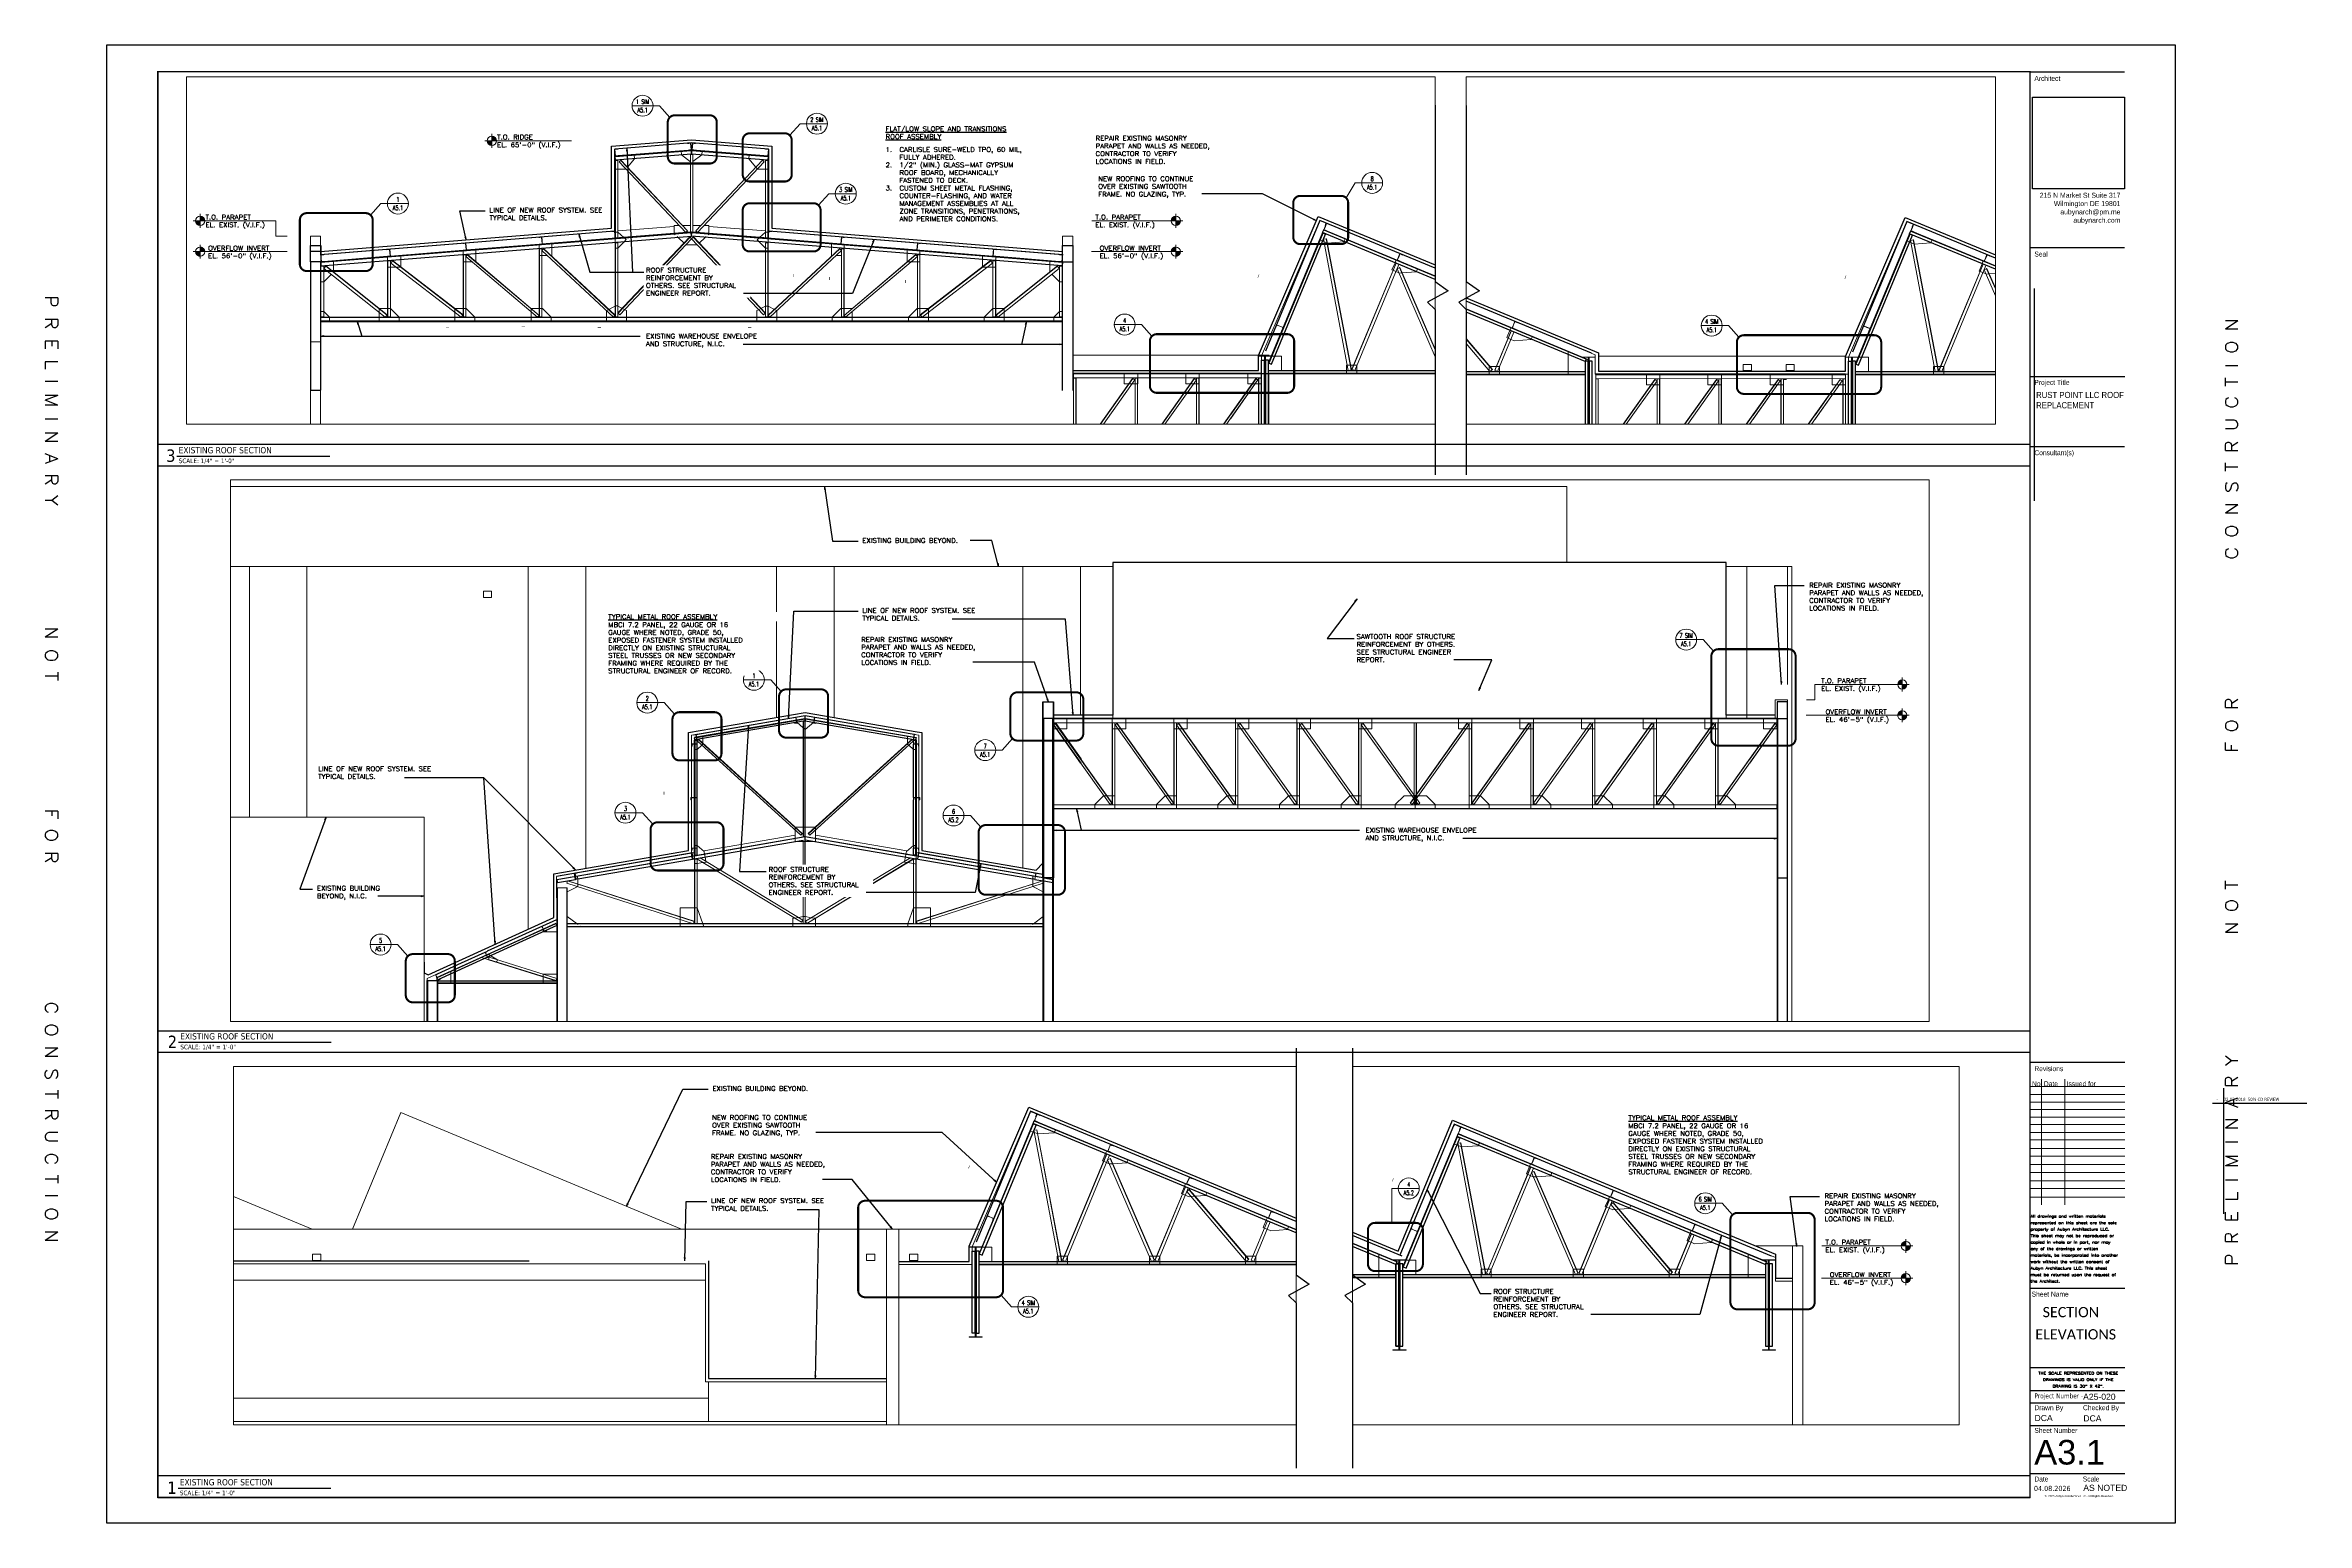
# Paper-space layout 'A3.1' of a CAD drawing. Header units: inches. Extents: x -8.1 to 37.8, y -6.3 to 23.7.
# The model-space entities are those that its viewports show. They can reach past a viewport. Long polylines and large blocks are cut down to what shows.
import ezdxf
from ezdxf.enums import TextEntityAlignment as Align

# ---------------------------------------------------------------- set-up
doc = ezdxf.new("R2010")
doc.units = ezdxf.units.IN
for name, pattern in [('CENTER', [2, 1.25, -0.25, 0.25, -0.25]), ('DASHED', [0.75, 0.5, -0.25]), ('DASHED4', [0.25, 0.125, -0.125]), ('HIDDEN2', [0.1875, 0.125, -0.0625])]:
    doc.linetypes.add(name, pattern=pattern)
doc.layers.get('0').update_dxf_attribs({"color": 9, "lineweight": 0})
doc.layers.get('Defpoints').update_dxf_attribs({"color": 254})
for name, color, linetype in [('A-ANNO-NOTE-48', 12, 'Continuous'), ('A-WALL-EXIST', 251, 'Continuous'), ('LOGO-IMAGE', 7, 'Continuous'), ('TITLE-ANNO-16', 7, 'Continuous'), ('TITLE-LOGO-IMAGE', 7, 'Continuous'), ('TRUSS_Geometry', 12, 'Continuous'), ('WALL_Solid Fills', 11, 'Continuous')]:
    doc.layers.add(name, color=color, linetype=linetype)
for name, color, linetype, lineweight in [('A-ANNO-SYMB-48', 12, 'Continuous', 9), ('A-ROOF-BELOW', 251, 'Continuous', 5), ('A-ROOF-EXIST', 7, 'Continuous', 30), ('G-ANNO-TEXT', 7, 'Continuous', 25), ('G-ANNO-TTLB', 8, 'Continuous', 25), ('METAL-DECK', 12, 'Continuous', 0), ('TITLE-ANNO-TEXT', 7, 'Continuous', 25), ('TITLE-ANNO-TTLB', 7, 'Continuous', 25)]:
    doc.layers.add(name, color=color, linetype=linetype, lineweight=lineweight)
doc.styles.add('arial', font='arial.ttf', dxfattribs={"width": 0.9})
doc.styles.add('BOLD', font='bold.shx', dxfattribs={"width": 0.8})
doc.styles.add('PDF Calibri', font='calibri.ttf')
doc.styles.add('ROMANS', font='romans.shx', dxfattribs={"width": 1.1})
doc.styles.add('style1', font='block.shx')
doc.dimstyles.new('Dim 48', dxfattribs={"dimscale": 48, "dimtxt": 0.09375, "dimasz": 0.0625, "dimexe": 0.0625, "dimexo": 0.0625, "dimgap": 0.09375, "dimtad": 1, "dimdec": 4, "dimzin": 3, "dimdsep": 46, "dimlunit": 4, "dimtxsty": 'ROMANS', "dimblk1": 'ARCHTICK', "dimblk2": 'ARCHTICK', "dimsah": 1, "dimcen": 0.0625, "dimdle": 0.0625, "dimclrd": 2, "dimclre": 2, "dimclrt": 3, "dimaunit": 1, "dimazin": 0, "dimtm": 1e-09, "dimtfac": 1, "dimtdec": 4, "dimtmove": 2, "dimatfit": 3, "dimldrblk": 'CLOSEDBLANK', "dimfxl": 1, "dimtolj": 1, "dimtzin": 3, "dimarcsym": 0})
picture_1 = doc.add_image_def('image1.jpg', size_in_pixel=(950, 945))

# ---------------------------------------------------------------- blocks, each defined once
blk = doc.blocks.new('TITLE')
at = {"layer": 'LOGO-IMAGE', "color": 7, "style": 'arial'}
for p in [(34.059, 5.771), (34.059, 5.293), (34.059, 4.815), (33.391, 0.933)]:
    blk.add_attdef('XX', text='', height=0.125, dxfattribs=at).set_placement(p, align=Align.MIDDLE)
at = {"layer": 'LOGO-IMAGE', "style": 'arial'}
for p in [(33.437, 3.461), (33.437, 3.099), (33.437, 2.737)]:
    blk.add_attdef('XXXX', text='', height=0.208, dxfattribs=at).set_placement(p, align=Align.MIDDLE)
at = {"layer": 'LOGO-IMAGE', "style": 'BOLD'}
blk.add_attdef('XX', text='', height=0.583, dxfattribs=at).set_placement((33.437, 1.512), align=Align.MIDDLE_CENTER)
blk = doc.blocks.new('TITLE SHEET A00')
at = {"layer": 'Defpoints'}
blk.add_line((-2.868, 25.061), (-2.868, 20.746), dxfattribs=at)
for points in [[(-42, 0), (0, 0), (0, 30), (-42, 30)], [(-40.962, 0.516), (-2.948, 0.516), (-2.948, 29.46), (-40.962, 29.46)]]:
    blk.add_lwpolyline(points, close=True, dxfattribs=at)
at = {"layer": 'TITLE-ANNO-TEXT', "lineweight": 0}
for points in [[(-2.941, 8.855), (-1.028, 8.855)], [(-2.719, 9.005), (-2.719, 6.457)], [(-2.243, 9.005), (-2.243, 6.457)], [(-2.941, 8.698), (-1.028, 8.698)], [(-2.941, 8.541), (-1.028, 8.541)], [(-2.941, 8.391), (-1.028, 8.391)], [(-2.941, 8.234), (-1.028, 8.234)], [(-2.941, 8.084), (-1.028, 8.084)], [(-2.941, 7.927), (-1.028, 7.927)], [(-2.941, 7.778), (-1.028, 7.778)], [(-2.941, 7.599), (-1.028, 7.599)], [(-2.941, 7.442), (-1.028, 7.442)], [(-2.941, 7.271), (-1.028, 7.271)], [(-2.941, 7.114), (-1.028, 7.114)], [(-2.941, 6.943), (-1.028, 6.943)], [(-2.941, 6.786), (-1.028, 6.786)], [(-2.941, 6.614), (-1.028, 6.614)]]:
    blk.add_lwpolyline(points, dxfattribs=at)
at = {"layer": 'TITLE-ANNO-TTLB', "linetype": 'Continuous'}
for points in [[(-2.948, 29.46), (-1.035, 29.46)], [(-2.948, 25.893), (-1.035, 25.893)], [(-2.941, 23.274), (-1.028, 23.274)], [(-2.948, 21.854), (-1.035, 21.854)], [(-2.941, 9.354), (-1.028, 9.354)], [(-2.941, 4.762), (-1.028, 4.762)], [(-2.941, 3.149), (-1.028, 3.149)], [(-2.941, 2.686), (-1.028, 2.686)], [(-2.941, 2.436), (-1.028, 2.436)], [(-2.941, 1.972), (-1.028, 1.972)], [(-2.941, 1.002), (-1.028, 1.002)]]:
    blk.add_lwpolyline(points, dxfattribs=at)
at = {"layer": 'TITLE-ANNO-TEXT', "attachment_point": 1}
for s, insert, char_height, width, style in [('\\pxqr;{\\fCentury Gothic|b0|i0|c0|p34;215 N Market St Suite 317\\PWilmington DE 19801\\Paubynarch@pm.me\\Paubynarch.com}', (-3.248, 27.004), 0.10125, 2.1335, 'style1'), ('\\pxsm1.5;{\\W1.25;All drawings and written materials represented on this sheet are the sole property of Aubyn Architecture LLC. This sheet may not be reproduced or copied in whole or in part, nor may any of the drawings or written materials, be incorporated into another work without the written consent of Aubyn Architecture LLC. This sheet must be returned upon the request of the Architect.}', (-2.939, 6.249), 0.052734, 1.93229, 'ROMANS'), ('\\pxsm1.5,qc;{\\W1.25;THE SCALE REPRESENTED ON THESE DRAWINGS IS VALID ONLY IF THE DRAWING IS 30" X 42".}', (-2.939, 3.063), 0.052734, 1.93229, 'ROMANS'), ('\\pxa0.83333,sm1.15,qc,tc3;{\\fArial|b0|i0|c0|p34;\\H0.66667x;©^I 2025 Aubyn Architecture LLC - All Rights Reserved}', (-2.664, 0.563), 0.0625, 1.41265, 'style1')]:
    blk.add_mtext(s, dxfattribs=dict(at, insert=insert, char_height=char_height, width=width, style=style))
at = {"layer": 'TITLE-ANNO-TTLB', "linetype": 'Continuous', "char_height": 0.10115, "attachment_point": 4, "style": 'BOLD'}
for s, insert, width in [('{\\fCentury Gothic|b0|i0|c0|p34;Architect}', (-2.862, 29.325), 0.67328), ('{\\fCentury Gothic|b0|i0|c0|p34;Seal}', (-2.862, 25.758), 0.67328), ('{\\fCentury Gothic|b0|i0|c0|p34;Project Title}', (-2.862, 23.139), 1.2484), ('{\\fCentury Gothic|b0|i0|c0|p34;Consultant(s)}', (-2.862, 21.711), 0.67328), ('{\\fCentury Gothic|b0|i0|c0|p34;Revisions}', (-2.862, 9.219), 0.67328), ('{\\fCentury Gothic|b0|i0|c0|p34;No.}', (-2.909, 8.912), 0.67328), ('{\\fCentury Gothic|b0|i0|c0|p34;Date}', (-2.669, 8.912), 0.67328), ('{\\fCentury Gothic|b0|i0|c0|p34;Issued for}', (-2.207, 8.912), 0.67328), ('{\\fCentury Gothic|b0|i0|c0|p34;Sheet Name}', (-2.917, 4.641), 0.71318), ('{\\fTahoma|b0|i0|c0|p34;Project Number -}', (-2.862, 2.562), 1.08922), ('{\\fCentury Gothic|b0|i0|c0|p34;Drawn By}', (-2.862, 2.321), 0.5637), ('{\\fCentury Gothic|b0|i0|c0|p34;Checked By}', (-1.874, 2.321), 0.82524), ('{\\fCentury Gothic|b0|i0|c0|p34;Sheet Number}', (-2.862, 1.874), 1.02069), ('{\\fCentury Gothic|b0|i0|c0|p34;Date}', (-2.862, 0.887), 0.5637), ('{\\fCentury Gothic|b0|i0|c0|p34;Scale}', (-1.879, 0.887), 0.5637)]:
    blk.add_mtext(s, dxfattribs=dict(at, insert=insert, width=width))
at = {"layer": 'TITLE-LOGO-IMAGE'}
image = blk.add_image(picture_1, insert=(-2.903, 27.086), size_in_units=(1.872, 1.862), dxfattribs=at)
image.dxf.flags = 7
blk = doc.blocks.new('A$C68cd170a')
at = {"layer": 'METAL-DECK', "lineweight": 30}
for points in [[(296.5, 235.2), (371.5, 241.2), (446.5, 235.2)], [(9.4, 132.2), (296.4, 155.2)], [(446.6, 155.2), (733.5, 132.2)]]:
    blk.add_lwpolyline(points, dxfattribs=at)
at = {"layer": 'TRUSS_Geometry', "lineweight": 18}
for points in [[(299.4, 235.4), (297.9, 235.3), (296.4, 235.2), (296.7, 231.7), (297, 228.2), (298.5, 228.3), (300, 228.4), (300, 228.6), (299.9, 228.7), (298.7, 228.6), (297.4, 228.5), (297.3, 228.5), (297.3, 228.5), (297.2, 228.6), (297.2, 228.7), (297, 231.7), (296.7, 234.8), (296.7, 234.8), (296.7, 234.9), (296.9, 234.9), (296.9, 235), (298.2, 235), (299.5, 235.1)], [(370.2, 240.9), (370.2, 240.9), (370.3, 240.8), (370.3, 240.7), (370.4, 240.7), (370.6, 237.7), (370.9, 234.6), (370.9, 234.5), (370.8, 234.5), (370.8, 234.4), (370.7, 234.4), (369.4, 234.3), (368.2, 234.2), (368.2, 234.1), (368.2, 233.9), (369.7, 234), (371.1, 234.2), (370.9, 237.7), (370.6, 241.2), (369.1, 241), (367.6, 240.9), (367.6, 240.8), (367.6, 240.6), (368.9, 240.7)], [(372.4, 241.2), (372.1, 237.7), (371.8, 234.2), (373.3, 234), (374.8, 233.9), (374.8, 234.1), (374.8, 234.2), (373.5, 234.3), (372.3, 234.4), (372.2, 234.4), (372.1, 234.5), (372.1, 234.5), (372.1, 234.6), (372.3, 237.7), (372.6, 240.7), (372.6, 240.7), (372.6, 240.8), (372.7, 240.9), (372.8, 240.9), (374.1, 240.7), (375.3, 240.6), (375.4, 240.8), (375.4, 240.9)], [(443.5, 235.4), (443.5, 235.3), (443.5, 235.1), (446, 235), (446.1, 234.9), (446.2, 234.9), (446.2, 234.8), (446.2, 234.8), (446, 231.7), (445.8, 228.7), (445.7, 228.6), (445.7, 228.5), (445.6, 228.5), (445.5, 228.5), (444.3, 228.6), (443, 228.7), (443, 228.6), (443, 228.4), (444.5, 228.3), (446, 228.2), (446.2, 231.7), (446.5, 235.2)], [(293.4, 154.9), (293.4, 154.8), (293.4, 154.7), (294.7, 154.8), (296, 154.9), (296.1, 154.9), (296.2, 154.8), (296.2, 154.8), (296.2, 154.7), (296.5, 151.7), (296.7, 148.6), (296.7, 148.5), (296.6, 148.5), (296.6, 148.4), (296.5, 148.4), (295.3, 148.3), (294, 148.2), (294, 148.1), (294, 147.9), (295.5, 148.1), (297, 148.2), (296.7, 151.7), (296.4, 155.2)], [(446.6, 155.2), (446.3, 151.7), (446, 148.2), (447.5, 148.1), (449, 147.9), (449, 148.1), (449, 148.2), (447.7, 148.3), (446.5, 148.4), (446.4, 148.4), (446.3, 148.5), (446.3, 148.5), (446.3, 148.6), (446.5, 151.7), (446.8, 154.7), (446.8, 154.8), (446.8, 154.8), (446.9, 154.9), (447, 154.9), (448.3, 154.8), (449.5, 154.7), (449.5, 154.8), (449.5, 154.9)], [(74.5, 137.4), (74.5, 137.2), (74.5, 137.1), (75.7, 137.2), (77, 137.3), (77.1, 137.3), (77.1, 137.3), (77.2, 137.2), (77.2, 137.1), (77.4, 134.1), (77.7, 131), (77.7, 131), (77.7, 130.9), (77.6, 130.9), (77.5, 130.8), (76.3, 130.7), (75, 130.7), (75, 130.5), (75, 130.4), (76.5, 130.5), (78, 130.6), (77.7, 134.1), (77.4, 137.6)], [(148.4, 143.3), (148.4, 143.2), (148.5, 143), (149.7, 143.1), (151, 143.3), (151.1, 143.3), (151.1, 143.2), (151.2, 143.1), (151.2, 143.1), (151.5, 140.1), (151.7, 137), (151.7, 136.9), (151.7, 136.9), (151.6, 136.8), (151.5, 136.8), (150.2, 136.7), (149, 136.6), (149, 136.4), (149, 136.3), (150.5, 136.4), (152, 136.6), (151.7, 140.1), (151.4, 143.5)], [(222.5, 149.2), (222.5, 149.1), (222.5, 149), (223.7, 149.1), (225, 149.2), (225.1, 149.2), (225.1, 149.2), (225.2, 149.1), (225.2, 149), (225.4, 146), (225.7, 142.9), (225.7, 142.9), (225.7, 142.8), (225.6, 142.7), (225.5, 142.7), (224.3, 142.6), (223, 142.5), (223, 142.4), (223, 142.2), (224.5, 142.4), (226, 142.5), (225.7, 146), (225.4, 149.5)], [(517.5, 149.5), (517.3, 146), (517, 142.5), (518.5, 142.4), (520, 142.2), (520, 142.4), (520, 142.5), (518.8, 142.6), (517.5, 142.7), (517.4, 142.7), (517.3, 142.8), (517.3, 142.9), (517.3, 142.9), (517.5, 146), (517.8, 149), (517.8, 149.1), (517.9, 149.2), (517.9, 149.2), (518, 149.2), (519.3, 149.1), (520.5, 149), (520.5, 149.1), (520.5, 149.2)], [(591.6, 143.5), (591.3, 140.1), (591, 136.6), (592.5, 136.4), (594, 136.3), (594, 136.4), (594, 136.6), (592.7, 136.7), (591.5, 136.8), (591.4, 136.8), (591.4, 136.9), (591.3, 136.9), (591.3, 137), (591.5, 140.1), (591.8, 143.1), (591.8, 143.1), (591.8, 143.2), (591.9, 143.3), (592, 143.3), (593.3, 143.1), (594.6, 143), (594.6, 143.2), (594.6, 143.3)]]:
    blk.add_lwpolyline(points, close=True, dxfattribs=at)
at = {"layer": 'TRUSS_Geometry', "lineweight": 25}
for points in [[(371.8, 234.2), (371.8, 233.9), (371.5, 230.2), (371.2, 233.9), (297, 227.9), (297, 228.2), (371.1, 234.2), (371.2, 233.9)], [(297, 227.9), (297.3, 224.2), (371.5, 230.2), (445.7, 224.2), (446, 227.9), (371.8, 233.9)], [(374.8, 233.9), (443, 228.4)], [(446, 228.2), (446, 227.9)], [(297, 148.2), (371.2, 154.1), (371.2, 153.9), (10, 124.9), (10.3, 121.2), (371.5, 150.2), (371.2, 153.9)], [(78, 130.6), (149, 136.3)], [(152, 136.6), (223, 142.2)], [(226, 142.5), (294, 147.9)], [(733, 125.2), (733, 124.9), (732.7, 121.2), (371.5, 150.2), (371.8, 153.9), (371.8, 154.1), (446, 148.2)], [(733, 124.9), (371.8, 153.9)], [(449, 147.9), (517, 142.5)], [(520, 142.2), (591, 136.6)], [(594, 136.3), (665, 130.6)], [(10, 124.9), (10, 125.2)], [(13, 125.4), (75, 130.4)], [(668, 130.4), (730, 125.4)], [(733, 71.2), (10, 71.2)], [(10, 67.4), (733, 67.4)], [(733, 67.2), (10, 67.2)]]:
    blk.add_lwpolyline(points, dxfattribs=at)
at = {"layer": 'TRUSS_Geometry', "lineweight": 13}
for points in [[(297, 215.6), (299.5, 215.6), (307.4, 215.6), (309, 217.5), (315.8, 225.7), (315.5, 229.7)], [(297, 228.2), (297, 228.2), (297, 223.9), (297.2, 223.9), (299.5, 223.9), (299.5, 148.5), (297.2, 148.5)], [(297, 144.2), (297, 143.9), (297, 148.5), (297.2, 148.5), (297.2, 223.9)], [(297, 148.5), (297, 223.9)], [(319.4, 230), (300, 228.4)], [(302.3, 224.2), (302.5, 224.4), (367.5, 155.5), (367.4, 155.4)], [(370.2, 222.9), (361.5, 229.4), (361.2, 233.1)], [(368.2, 233.9), (361.5, 233.4)], [(371.8, 234.2), (371.5, 234.2), (371.1, 234.2)], [(372.5, 222.8), (381.4, 229.4), (381.8, 233.4)], [(375.6, 155.4), (377.3, 153.8), (442.2, 222.6), (440.5, 224.1)], [(434, 217.5), (427.1, 225.7), (427.5, 229.7)], [(435.6, 215.6), (443.5, 215.6), (445.8, 215.6), (446, 215.6), (446, 228.2)], [(445.8, 223.9), (446, 223.9), (446, 148.5), (445.8, 148.5)], [(296.4, 155.2), (297, 155.2)], [(299.5, 155.4), (354.6, 159.8)], [(359.4, 160.5), (354.6, 160.5), (354.6, 152.8)], [(370.2, 160.5), (362.8, 160.5)], [(363.4, 160.5), (370.2, 161.1)], [(379.6, 160.5), (372.5, 161.1)], [(380.2, 160.5), (372.5, 160.5)], [(388.4, 152.8), (388.4, 160.5), (383.6, 160.5)], [(443.5, 155.4), (388.4, 159.8)], [(445.8, 136.5), (446, 136.3), (446, 144.2), (446, 148.2), (446, 156.4), (445.8, 156.2)], [(446.6, 155.2), (446, 155.2)], [(161.3, 137.3), (161.3, 133.3), (161.3, 125.4), (157.4, 125.4), (151.5, 125.4), (149, 125.4)], [(151.5, 130.4), (151.5, 71.5), (149.2, 71.5), (149, 71.5), (149, 132.1), (149, 132.3), (149, 136.3)], [(222.8, 72.9), (223, 73.1), (153.1, 132.3), (152.9, 132.2)], [(223.3, 131.3), (223, 131.3), (223, 138.2), (223, 142.2)], [(223.3, 71.5), (223.3, 138), (223, 138), (223, 71.5), (223.3, 71.5), (225.5, 71.5), (225.5, 138), (223.3, 138)], [(296.8, 73), (297, 73.2), (227.2, 138.1), (227, 137.9)], [(234.5, 131.3), (235.3, 131.3), (235.3, 139.3), (235.3, 143.3)], [(297, 154.2), (299.5, 154.2), (305.5, 148.9), (307.6, 146.7), (305.8, 144.9), (299.5, 138.7), (297, 138.7)], [(297, 148.5), (297, 148.2)], [(297.2, 71.5), (297, 71.5), (297, 143.9), (297.2, 143.9)], [(299.8, 75.1), (299.6, 75.3), (369.8, 149.5), (370, 149.3), (299.8, 75.1), (301.5, 73.5), (371.5, 147.7), (441.4, 73.7), (443.1, 75.2), (373, 149.3), (373.2, 149.5), (443.3, 75.4), (443.1, 75.2)], [(355.5, 151.7), (354.6, 152.6)], [(364.1, 143.5), (358.2, 149.1), (357.3, 150)], [(365.9, 141.8), (377.1, 141.8)], [(373, 149.3), (371.5, 147.7), (369.9, 149.3)], [(378.9, 143.5), (384.7, 149.1), (385.7, 150)], [(387.5, 151.7), (388.4, 152.6)], [(446, 154.2), (443.5, 154.2), (437.5, 148.9), (435.4, 147), (437.2, 144.9), (443.5, 138.7), (445.8, 138.7)], [(445.8, 143.9), (443.5, 143.9), (443.5, 71.5), (445.8, 71.5)], [(446.2, 73), (446, 73.2), (515.8, 138.1), (515.9, 137.9)], [(508.5, 131.3), (507.7, 131.3), (507.7, 139.3), (507.7, 143.3)], [(519.7, 138), (520, 138)], [(520, 73.1), (520, 138), (520, 138.2), (520, 142.2)], [(590.1, 132.2), (520.2, 72.9), (520, 73.1), (589.9, 132.3), (590.1, 132.2), (591.5, 130.4), (591.5, 71.5), (593.8, 71.5)], [(581.7, 125.4), (581.7, 133.3), (581.7, 137.3)], [(593.8, 132.1), (594, 132.1), (594, 132.3), (594, 136.3)], [(20.4, 113.1), (13, 105.7), (10.2, 105.7), (10, 105.7)], [(74.7, 73.3), (74.8, 73.5), (15, 121.2), (14.9, 121)], [(22.5, 115.2), (22.5, 122.2), (22.5, 126.2)], [(75, 130.4), (75, 126.4), (75, 120.2), (75.3, 120.2), (78, 120.2), (83.2, 120.2), (88.1, 120.2), (88.1, 127.4), (88.1, 131.5)], [(75.3, 126.1), (75.3, 71.5)], [(148.6, 73.4), (148.7, 73.5), (80.1, 126.4), (79.9, 126.2)], [(149, 132.1), (149.2, 132.1), (149.2, 71.5)], [(151.5, 130.5), (151.5, 132.1), (149.2, 132.1)], [(225.5, 131.3), (230.8, 131.3)], [(512.2, 131.3), (517.5, 131.3), (520, 131.3)], [(520.2, 72.9), (521.6, 71.2), (591.5, 130.4)], [(585.5, 125.4), (591.5, 125.4), (594, 125.4)], [(594, 132.1), (594, 71.5), (593.8, 71.5), (593.8, 132.1), (591.5, 132.1), (591.5, 130.5)], [(594.4, 73.4), (594.2, 73.5), (662.9, 126.4), (663, 126.2)], [(654.9, 131.5), (654.9, 127.4), (654.9, 120.2), (659.8, 120.2), (665, 120.2), (667.7, 120.2), (668, 120.2), (668, 126.4), (668, 130.4)], [(667.7, 126.1), (668, 126.1), (668, 71.5), (667.7, 71.5)], [(728.1, 121), (668.3, 73.3)], [(720.5, 115.2), (720.5, 122.2), (720.5, 126.2)], [(722.6, 113.1), (730, 105.7), (733, 105.7)], [(10, 102.7), (10.2, 102.9)], [(732.7, 102.9), (733, 102.7)], [(10.2, 79.5), (10, 79.7)], [(18.5, 67.2), (18.5, 71.2), (13, 76.7), (10, 76.7)], [(86.5, 67.2), (86.5, 71.2), (78, 79.7), (75.3, 79.7), (67, 79.7), (67, 75.9), (67, 71.2), (67, 67.2)], [(140.7, 67.2), (140.7, 71.2), (140.7, 75.9), (140.7, 79.7), (149, 79.7), (151.5, 79.7), (151.7, 79.7), (160.2, 71.2), (160.2, 67.2)], [(234.7, 67.2), (234.7, 71.2), (226.1, 79.7), (225.5, 79.7), (223.3, 79.7), (215.2, 79.7)], [(215.2, 76.4), (215.2, 71.2), (215.2, 67.2)], [(288.5, 67.2), (288.5, 71.2), (288.5, 77.7), (290.8, 78.9), (297, 82.2), (299.5, 82.2), (303.9, 79.8), (306.2, 78.6), (308, 77.7), (308, 71.2), (308, 67.2)], [(443.5, 82.2), (439, 79.8), (436.7, 78.6), (435, 77.7), (435, 71.2), (435, 67.2)], [(443.5, 82.3), (445.8, 82.3), (452.2, 78.9), (454.5, 77.7), (454.5, 71.2), (454.5, 67.2)], [(527.8, 67.2), (527.8, 71.2), (527.8, 76.4), (527.8, 79.7), (520, 79.7), (517.5, 79.7), (516.9, 79.7), (508.3, 71.2), (508.3, 67.2)], [(520, 73.1), (520, 71.5), (519.7, 71.5)], [(582.8, 67.2), (582.8, 71.2), (591.3, 79.7), (591.5, 79.7), (594, 79.7), (602.2, 79.7), (602.2, 75.9), (602.2, 71.2), (602.2, 67.2)], [(675.9, 67.2), (675.9, 71.2), (675.9, 75.9), (675.9, 79.7), (667.7, 79.7), (665, 79.7), (656.5, 71.2), (656.5, 67.2)], [(733, 76.7), (730, 76.7), (724.5, 71.2), (724.5, 67.2)], [(733, 79.7), (732.7, 79.5)]]:
    blk.add_lwpolyline(points, dxfattribs=at)
for points in [[(300.7, 222.7), (365.7, 153.8), (367.4, 155.4), (302.3, 224.2)], [(372.5, 154.2), (372.5, 229.9), (370.2, 229.9), (370.2, 154.2)], [(440.4, 224.3), (440.5, 224.1), (375.6, 155.4), (375.5, 155.6)], [(445.8, 148.5), (445.8, 223.9), (443.5, 223.9), (443.5, 148.5)], [(295.3, 71.4), (225.5, 136.3), (227, 137.9), (296.8, 73)], [(297.2, 143.9), (297.2, 71.5), (299.5, 71.5), (299.5, 143.9)], [(445.8, 143.9), (446, 143.9), (446, 71.5), (445.8, 71.5)], [(517.5, 136.3), (515.9, 137.9), (446.2, 73), (447.7, 71.4)], [(519.7, 71.5), (519.7, 138), (517.5, 138), (517.5, 71.5)], [(10.2, 71.5), (13, 71.5), (13, 120.9), (10.2, 120.9)], [(13.2, 118.8), (14.9, 121), (74.7, 73.3), (73, 71.2)], [(75.3, 71.5), (78, 71.5), (78, 126.1), (75.3, 126.1), (75, 126.1), (75, 71.5)], [(146.9, 71.2), (78.2, 124), (79.9, 126.2), (148.6, 73.4)], [(222.8, 72.9), (221.4, 71.2), (151.5, 130.4), (152.9, 132.2)], [(596.1, 71.2), (664.7, 124), (663, 126.2), (594.4, 73.4)], [(667.7, 71.5), (667.7, 126.1), (665, 126.1), (665, 71.5)], [(728.1, 121), (727.9, 121.2), (668.2, 73.5), (668.3, 73.3), (670, 71.2), (729.8, 118.8)], [(730, 120.9), (730, 71.5), (732.7, 71.5), (732.7, 120.9)]]:
    blk.add_lwpolyline(points, close=True, dxfattribs=at)
at = {"layer": 'TRUSS_Geometry', "lineweight": 30}
for points in [[(10, 0), (10, 125.2), (10, 141.2), (0, 141.2), (0, 125.2), (0, 0)], [(743, 125.2), (743, 141.2), (733, 141.2), (733, 125.2)], [(10, 125.2), (0, 125.2)]]:
    blk.add_lwpolyline(points, dxfattribs=at)
at = {"layer": 'TRUSS_Geometry', "lineweight": 18}
for points in [[(10.3, 131.8), (10.3, 131.8), (10.3, 131.9), (10.4, 131.9), (10.5, 132), (11.7, 132.1), (13, 132.2), (13, 132.3), (13, 132.4), (10, 132.2)], [(665.5, 137.6), (665.3, 134.1), (665, 130.6)], [(665, 130.6), (666.5, 130.5), (668, 130.4), (668, 130.5), (668, 130.7), (666.8, 130.7), (665.5, 130.8), (665.4, 130.9), (665.3, 130.9), (665.3, 131), (665.3, 131), (665.5, 134.1), (665.8, 137.1), (665.8, 137.2), (665.9, 137.3), (665.9, 137.3), (666, 137.3), (667.3, 137.2), (668.5, 137.1), (668.5, 137.2), (668.5, 137.4), (665.5, 137.6)], [(732.7, 131.8), (732.7, 131.8), (732.6, 131.9), (732.6, 131.9), (732.5, 132), (731.3, 132.1), (730, 132.2), (730, 132.3), (730, 132.4), (733, 132.2)], [(10, 132.2), (10.3, 128.7), (10.6, 125.2), (12.1, 125.3), (13.5, 125.4), (13.5, 125.6), (13.5, 125.7), (12.3, 125.6), (11, 125.5), (10.9, 125.5), (10.8, 125.5), (10.8, 125.6), (10.8, 125.7), (10.5, 128.7)], [(10.5, 128.7), (10.3, 131.8)], [(733, 132.2), (732.7, 128.7), (732.4, 125.2), (730.9, 125.3), (729.4, 125.4), (729.4, 125.6), (729.5, 125.7), (730.7, 125.6), (732, 125.5), (732.1, 125.5), (732.2, 125.5), (732.2, 125.6), (732.2, 125.7), (732.5, 128.7)], [(732.5, 128.7), (732.7, 131.8)]]:
    blk.add_lwpolyline(points, dxfattribs=at)
at = {"layer": 'TRUSS_Geometry', "lineweight": 30}
blk.add_lwpolyline([(743, 125.2), (743, 0.2), (733, 0.2), (733, 125.2)], close=True, dxfattribs=at)
at = {"layer": 'WALL_Solid Fills', "lineweight": 25, "transparency": 33554559}
for points in [[(236.8, 110.6), (237.2, 110.6), (236.8, 107.5), (237.2, 107.5)], [(272.1, 113.5), (272.5, 113.5), (272.1, 110.5), (272.5, 110.5)], [(162.7, 107.6), (163.1, 107.6), (162.7, 104.5), (163.1, 104.5)], [(313.4, 61.6), (316.6, 61.6), (313.4, 61.2), (316.6, 61.2)], [(459.9, 61.3), (463, 61.3), (459.9, 60.9), (463, 60.9)], [(534, 62.5), (537.1, 62.5), (534, 62.1), (537.1, 62.1)], [(607.9, 61.9), (611, 61.9), (607.9, 61.4), (611, 61.4)]]:
    blk.add_solid(points, dxfattribs=at)
blk = doc.blocks.new('A$Ca5cd4c98')
at = {"layer": 'METAL-DECK', "lineweight": 30}
for points in [[(60.6, 220.2), (7.7, 92.6)], [(369.9, 91.7), (60.6, 220.2)]]:
    blk.add_lwpolyline(points, dxfattribs=at)
at = {"layer": 'TRUSS_Geometry', "lineweight": 25}
for points in [[(63.4, 207.8), (63.1, 207.9), (10.6, 81.2), (10.8, 81.1)], [(364.7, 86), (64.3, 210.8)], [(6.8, 4), (3.8, 4), (3.8, 84), (6.8, 84)], [(7.6, 4), (7.3, 4), (7.3, 84), (7.6, 84)], [(10.6, 73.9), (363.8, 73.9)], [(10.6, 71.2), (363.8, 71.2)], [(10.6, 70.9), (363.8, 70.9)], [(366.8, 4), (366.8, 84), (363.8, 84), (363.8, 4), (366.8, 4), (367.1, 4), (367.1, 84)]]:
    blk.add_lwpolyline(points, dxfattribs=at)
for points in [[(10.8, 81.1), (13.6, 79.9), (66.2, 206.6), (63.4, 207.8)], [(364.8, 86.3), (363.6, 83.5), (63.3, 208.2), (64.4, 211)], [(7.1, 4), (6.8, 4), (6.8, 84), (7.1, 84)], [(7.6, 84), (7.6, 4), (10.6, 4), (10.6, 71.7), (10.6, 78), (10.6, 84)], [(370.6, 78), (370.6, 84), (367.6, 84), (367.6, 4), (370.6, 4), (370.6, 71.7)]]:
    blk.add_lwpolyline(points, close=True, dxfattribs=at)
at = {"layer": 'TRUSS_Geometry', "lineweight": 18}
for points in [[(60.6, 220.2), (63.9, 218.8), (67.1, 217.5), (66.5, 216.1), (66, 214.7), (65.7, 214.8), (66.2, 216), (66.7, 217.2), (66.7, 217.2), (66.7, 217.3), (66.7, 217.4), (66.6, 217.4), (63.8, 218.6), (61, 219.8), (60.9, 219.8), (60.8, 219.8), (60.7, 219.7), (60.7, 219.7), (60.2, 218.5), (59.7, 217.3), (59.5, 217.4), (59.6, 217.5), (59.6, 217.7)], [(141.4, 186.6), (141.3, 186.5), (141.3, 186.4), (140.1, 186.9), (138.9, 187.4), (138.9, 187.4), (138.8, 187.4), (138.7, 187.3), (138.7, 187.3), (137.5, 184.4), (136.3, 181.6), (136.3, 181.5), (136.3, 181.4), (136.4, 181.4), (136.4, 181.3), (137.6, 180.9), (138.8, 180.4), (138.7, 180.3), (138.7, 180.2), (137.3, 180.7), (135.9, 181.3), (137.3, 184.5), (138.6, 187.8), (140, 187.2)], [(212.8, 149.4), (214.1, 152.6), (215.5, 155.8), (216.9, 155.3), (218.3, 154.7), (218.2, 154.6), (218.2, 154.5), (217, 154.9), (215.8, 155.4), (215.7, 155.5), (215.7, 155.4), (215.6, 155.4), (215.6, 155.3), (214.4, 152.5), (213.2, 149.7), (213.2, 149.6), (213.2, 149.5), (213.3, 149.5), (213.3, 149.4), (214.5, 149), (215.7, 148.4), (215.6, 148.3), (215.6, 148.2), (214.2, 148.8)], [(23.8, 113), (23.7, 113.1), (23.6, 113.1), (24.1, 114.3), (24.5, 115.5), (24.5, 115.6), (24.5, 115.6), (24.5, 115.7), (24.4, 115.7), (21.6, 116.9), (18.8, 118.1), (18.7, 118.1), (18.6, 118.1), (18.6, 118), (18.5, 118), (18, 116.8), (17.5, 115.6), (17.4, 115.7), (17.3, 115.7), (17.9, 117.1), (18.5, 118.5), (21.7, 117.1), (25, 115.8), (24.4, 114.4)], [(7.1, 84), (7.1, 88), (0.8, 88), (0.8, 87.7), (6.8, 87.7), (6.8, 84)], [(7.3, 84), (7.3, 88), (13.6, 88), (13.6, 87.7), (7.6, 87.7), (7.6, 84)], [(367.1, 84), (367.1, 88), (360.9, 88), (360.9, 87.7), (366.8, 87.7), (366.8, 84)], [(367.4, 88), (373.6, 88), (373.6, 87.7), (367.6, 87.7), (367.6, 84), (367.4, 84)], [(367.4, 0), (367.4, 4), (367.6, 4), (367.6, 0.3), (373.6, 0.3), (373.6, 0)]]:
    blk.add_lwpolyline(points, close=True, dxfattribs=at)
at = {"layer": 'TRUSS_Geometry', "lineweight": 13}
for points in [[(60.3, 201.2), (63.4, 199.9), (64.5, 199.5), (67.7, 198.1), (67.8, 198.1), (83.9, 199.3), (84.1, 199.6), (85.2, 202.3)], [(137.7, 177.3), (94.7, 73.9), (91.9, 75.1), (134.9, 178.5), (135.1, 178.4), (92.2, 75), (91.9, 75.1)], [(135, 181.7), (133.9, 178.9), (130.9, 171.8), (131.9, 171.5), (134.7, 170.3), (137.5, 169.1), (138.3, 168.8), (140.9, 169), (154.5, 169.9), (154.7, 170.3), (155.8, 173.1)], [(214.5, 145.4), (184.8, 73.9), (182, 75.1), (211.7, 146.6), (211.9, 146.5), (182.2, 75), (182, 75.1)], [(211.9, 149.8), (210.8, 147), (207.8, 139.9), (208.7, 139.6), (211.5, 138.4), (215.3, 136.9), (217.3, 137), (221.1, 137.3), (231.4, 138), (231.5, 138.3), (232.7, 141.1)], [(294.3, 112.3), (278.4, 73.9), (275.6, 75.1)], [(312.3, 108.1), (311.2, 105.3), (311, 105), (294.9, 103.8), (291.4, 105.2), (288.6, 106.4), (287.5, 106.9), (290.5, 113.9), (291.6, 116.7)], [(347.2, 70.9), (347.2, 73.9), (347.2, 90.3), (347.2, 93.6)], [(23.1, 73.9), (23.1, 87.7), (16.8, 87.7), (13.3, 87.7)], [(86.7, 70.9), (86.7, 73.9), (86.7, 78.9), (87.4, 78.9), (90.5, 78.9), (93.5, 78.9), (96.7, 78.9), (96.7, 78.8), (96.7, 73.9), (96.7, 70.9)], [(176.6, 70.9), (176.6, 73.9), (176.6, 78.8), (176.6, 78.9), (179.8, 78.9), (183.6, 78.9), (186.6, 78.9), (186.6, 78.3), (186.6, 73.9), (186.6, 70.9)], [(280.2, 70.9), (280.2, 73.9), (280.2, 78.3), (280.2, 78.9), (277.2, 78.9), (270.7, 78.9), (270.2, 78.9), (270.2, 74.9), (270.2, 73.9), (270.2, 70.9)], [(364.8, 86.3), (366.8, 85.4)]]:
    blk.add_lwpolyline(points, dxfattribs=at)
for points in [[(91.3, 74.5), (67, 202.2), (64.1, 201.7), (88.3, 73.9)], [(91.3, 74.5), (67, 202.2), (66.8, 202.1), (91, 74.5)], [(178.7, 73.9), (181.5, 75.1), (138.6, 174.2), (138.3, 174.1), (181.2, 75), (181.5, 75.1), (140.9, 169), (138.6, 174.2), (135.8, 173)], [(273.3, 75.9), (221.1, 137.3), (215.4, 144), (213.1, 142), (271, 73.9)], [(215.4, 144), (221.1, 137.3), (273.3, 75.9), (273.1, 75.7), (215.1, 143.8)], [(291.5, 113.4), (275.6, 75.1), (275.8, 75), (291.8, 113.3)]]:
    blk.add_lwpolyline(points, close=True, dxfattribs=at)
at = {"layer": 'TRUSS_Geometry', "lineweight": 18}
for points in [[(69.9, 216.3), (69.8, 216.2), (69.8, 216.1), (68.6, 216.6), (67.4, 217.1), (67.4, 217.1), (67.3, 217.1), (67.2, 217.1), (67.1, 217), (66, 214.2), (64.8, 211.4), (64.8, 211.3), (64.8, 211.2), (64.9, 211.1), (64.9, 211.1), (66.1, 210.6), (67.3, 210.1), (67.3, 210), (67.2, 209.9), (65.8, 210.5), (64.4, 211), (65.8, 214.2), (67.1, 217.5)], [(295.2, 122.2), (294, 119.4), (292.9, 116.6), (292.9, 116.5), (292.9, 116.5), (292.9, 116.4), (293, 116.4), (294.2, 115.8), (295.4, 115.4), (295.3, 115.3), (295.3, 115.1), (293.9, 115.7), (292.5, 116.3), (293.8, 119.5), (295.1, 122.8), (296.5, 122.2), (297.9, 121.6), (297.9, 121.5), (297.8, 121.4), (296.6, 121.9), (295.5, 122.3)], [(6.8, 4), (6.8, 0.3), (0.8, 0.3), (0.8, 0), (7.1, 0)], [(7.6, 4), (7.6, 0.3), (13.6, 0.3), (13.6, 0), (7.3, 0), (7.3, 4)], [(367.1, 4), (367.1, 0), (360.9, 0), (360.9, 0.3), (366.8, 0.3), (366.8, 4)]]:
    blk.add_lwpolyline(points, dxfattribs=at)
at = {"layer": 'WALL_Solid Fills', "lineweight": 25, "transparency": 33554559}
blk.add_solid([(0.4, 164.3), (1.6, 167.3), (0, 164.5), (1.2, 167.4)], dxfattribs=at)
blk = doc.blocks.new('target')
for p, q in [((-6, 0), (6, 0)), ((-4, 0.5), (0, 0.5)), ((-4, 0.3), (0, 0.3)), ((-4, 0.2), (0, 0.2)), ((-3.9, 1), (0, 1)), ((-3.9, 0.8), (0, 0.8)), ((-3.9, 0.7), (0, 0.7)), ((-3.8, 1.3), (0, 1.3)), ((-3.8, 1.2), (0, 1.2)), ((-3.7, 1.5), (0, 1.5)), ((-3.6, 1.8), (0, 1.8)), ((-3.6, 1.7), (0, 1.7)), ((-3.5, 2), (0, 2)), ((-3.4, 2.2), (0, 2.2)), ((-3.2, 2.3), (0, 2.3)), ((-3.1, 2.5), (0, 2.5)), ((-3, 2.7), (0, 2.7)), ((-2.8, 2.8), (0, 2.8)), ((-2.6, 3), (0, 3)), ((-2.4, 3.2), (0, 3.2)), ((-2.2, 3.3), (0, 3.3)), ((-1.9, 3.5), (0, 3.5)), ((-1.6, 3.7), (0, 3.7)), ((-1.1, 3.8), (0, 3.8)), ((0, 6), (0, -6)), ((0, 0), (4, 0)), ((0, 0), (4, 0)), ((4, -0.2), (0, -0.2)), ((4, -0.3), (0, -0.3)), ((4, -0.5), (0, -0.5)), ((3.9, -0.7), (0, -0.7)), ((3.9, -0.8), (0, -0.8)), ((3.9, -1), (0, -1)), ((3.8, -1.2), (0, -1.2)), ((3.8, -1.3), (0, -1.3)), ((3.7, -1.5), (0, -1.5)), ((3.6, -1.7), (0, -1.7)), ((3.6, -1.8), (0, -1.8)), ((3.5, -2), (0, -2)), ((3.4, -2.2), (0, -2.2)), ((3.2, -2.3), (0, -2.3)), ((3.1, -2.5), (0, -2.5)), ((3, -2.7), (0, -2.7)), ((2.8, -2.8), (0, -2.8)), ((2.6, -3), (0, -3)), ((2.4, -3.2), (0, -3.2)), ((2.2, -3.3), (0, -3.3)), ((1.9, -3.5), (0, -3.5)), ((1.6, -3.7), (0, -3.7)), ((1.1, -3.8), (0, -3.8))]:
    blk.add_line(p, q)
blk.add_circle((0, 0), 4)
blk = doc.blocks.new('A$C31f53a4c')
at = {"layer": 'METAL-DECK', "lineweight": 30}
for points in [[(377.3, 292.6), (268.9, 311.3), (162.6, 293)], [(36.9, 156.3), (158.8, 177.3)], [(378.9, 177.3), (511.4, 154.5)], [(511.4, 112.3), (545.1, 96.9), (578.9, 81.5)], [(627.1, 59.6), (604, 70.1), (580.9, 80.6)]]:
    blk.add_lwpolyline(points, dxfattribs=at)
at = {"layer": 'TRUSS_Geometry', "lineweight": 30}
blk.add_lwpolyline([(26.8, 308.5), (36.9, 308.5), (36.9, 324.5), (26.8, 324.5)], close=True, dxfattribs=at)
at = {"layer": 'TRUSS_Geometry', "lineweight": 18}
for points in [[(257.6, 309.4), (257.7, 309.1), (259.6, 309.4), (260.5, 304.1), (258.6, 303.7), (258.6, 303.5), (260.8, 303.8), (259.8, 309.8)], [(277.9, 309.8), (276.9, 303.8), (279, 303.5), (279.1, 303.7), (277.1, 304.1), (278.1, 309.4), (280.1, 309.1), (280.1, 309.4)], [(161.3, 286.9), (161.4, 286.7), (163.6, 287.1), (162.6, 293), (162.3, 293), (160.4, 292.6), (160.4, 292.4), (162.3, 292.7), (163.3, 287.3)], [(375.1, 293), (374.1, 287), (376.3, 286.7), (376.4, 286.9), (374.4, 287.3), (375.4, 292.7), (377.3, 292.4), (377.3, 292.6)], [(158.6, 283.4), (163.4, 283.4), (163.4, 285.7), (163.1, 285.7), (163.1, 283.7), (158.3, 283.7), (158.3, 281.4), (158.6, 281.4)], [(374.3, 283.4), (379.1, 283.4), (379.1, 281.4), (379.4, 281.4), (379.4, 283.7), (374.6, 283.7), (374.6, 285.7), (374.3, 285.7)], [(163.4, 231.3), (157.3, 231.3), (157.3, 229), (157.6, 229), (157.6, 231), (163.1, 231), (163.1, 229), (163.4, 229), (163.4, 231)], [(380.1, 229), (380.3, 229), (380.3, 231.3), (374.3, 231.3), (374.3, 231), (374.3, 229), (374.6, 229), (374.6, 231), (380.1, 231)], [(158.1, 177.2), (159.2, 171.3), (161.4, 171.7), (161.3, 172), (159.4, 171.6), (158.5, 177), (160.4, 177.3), (160.4, 177.6)], [(158.6, 179.9), (158.6, 181.9), (163.4, 181.9), (163.4, 184.1), (163.1, 184.1), (163.1, 182.1), (158.3, 182.1), (158.3, 179.9)], [(379.4, 182.1), (374.6, 182.1), (374.6, 184.1), (374.3, 184.1), (374.3, 181.9), (379.1, 181.9), (379.1, 179.9), (379.4, 179.9)], [(43.9, 157.5), (45, 151.6), (47.2, 152), (47.1, 152.3), (45.2, 151.9), (44.3, 157.3), (46.2, 157.7), (46.2, 157.9)], [(523.5, 106.7), (523.4, 106.5), (525.2, 105.7), (522.9, 100.6), (521.1, 101.5), (521, 101.2), (523.1, 100.3), (525.5, 105.8)], [(576.4, 76.1), (578.5, 75.1), (580.9, 80.6), (580.7, 80.7), (578.9, 81.5), (578.8, 81.3), (580.6, 80.4), (578.3, 75.5), (576.5, 76.3)], [(627, 59.3), (628.8, 58.5), (626.5, 53.5), (624.7, 54.3), (624.6, 54.1), (626.7, 53.2), (629.1, 58.6), (628.9, 58.7), (627.1, 59.6)]]:
    blk.add_lwpolyline(points, close=True, dxfattribs=at)
at = {"layer": 'TRUSS_Geometry', "lineweight": 30}
for points in [[(26.5, 308.5), (0, 308.5)], [(26.8, 308.5), (26.8, 153), (36.9, 153), (36.9, 308.5)], [(377.3, 177.6), (377.3, 177.3), (379.3, 177), (378.3, 171.6), (376.4, 171.9), (376.3, 171.7), (378.6, 171.3), (379.6, 177.2)], [(491.5, 157.9), (491.5, 157.7), (493.4, 157.3), (492.5, 151.9), (490.5, 152.3), (490.5, 152), (492.7, 151.6), (493.7, 157.5)], [(637.2, 0), (637.2, 53.1), (627.1, 53.1), (627.1, 0)]]:
    blk.add_lwpolyline(points, dxfattribs=at)
at = {"layer": 'TRUSS_Geometry', "lineweight": 13}
for points in [[(0, 308.3), (26.5, 308.3), (26.5, 308.1), (26.5, 304.3), (0, 304.3)], [(0, 308.1), (26.5, 308.1)], [(0, 264.9), (26.5, 302.2), (24.6, 303.5), (24.4, 303.6), (0, 269.2)], [(24.6, 303.5), (0, 268.7)], [(27.4, 308.5), (27.4, 0)], [(36.3, 308.5), (36.3, 0)], [(169.1, 291), (169.1, 289), (169.1, 284.2), (169.1, 283.4), (168, 282.4), (163.4, 278.1), (160.9, 278.1)], [(160.9, 287.4), (160.9, 289.7)], [(265.7, 195.9), (265.9, 196.2), (164.7, 288.1), (164.6, 287.9)], [(277, 304.8), (270.8, 299.3), (268.9, 297.5), (260.6, 304.8)], [(268.5, 308.2), (269.2, 308.2)], [(270.6, 193.4), (270.6, 305.8)], [(271.9, 195.9), (271.8, 196.2), (372.9, 288.1), (373.1, 287.9)], [(368.6, 291), (368.6, 289), (368.6, 284.2), (368.6, 283.4), (369.7, 282.4), (374.3, 278.1), (376.9, 278.1)], [(376.9, 289.7), (376.9, 287.4)], [(0, 224.3), (26.5, 224.3), (26.5, 220.6), (26.5, 220.3), (0, 220.3)], [(26.5, 220.6), (0, 220.6)], [(270.8, 202.4), (278.7, 202.4), (278.7, 199.7), (278.7, 191.6), (278.7, 188.5), (270.8, 188.5), (268.9, 188.5), (259, 188.5), (259, 191.6), (259, 199.7), (259, 202.4), (268.9, 202.4), (270.6, 202.4)], [(158.8, 177.3), (160.9, 177.7)], [(160.9, 184.6), (163.4, 184.6), (170.3, 178.8), (170.7, 176.3), (171.3, 173.4), (172, 169.1), (172.1, 168.4), (169.1, 167.9), (163.4, 166.9), (160.9, 166.5)], [(169.8, 179.3), (259, 194.6)], [(269.1, 190.1), (268.9, 190.1), (268.9, 108.3), (269.1, 108.3), (269.1, 190.1), (269.5, 190.1)], [(270.8, 189.9), (270.8, 108.3)], [(367.8, 179.3), (278.7, 194.6)], [(376.9, 184.6), (374.3, 184.6), (367.4, 178.8), (366.9, 176.3), (366.4, 173.4), (365.7, 169.1), (365.5, 168.4), (368.6, 167.9), (374.3, 166.9), (376.9, 166.9)], [(378.9, 177.3), (376.9, 177.7)], [(36.9, 139.4), (47.2, 144.5), (47.2, 147.1), (47.2, 152), (47.2, 155)], [(161.1, 108.3), (160.9, 108.3), (160.9, 171.4), (160.9, 171.6), (160.9, 174.6), (160.9, 175.2)], [(161.1, 171.4), (160.9, 171.4)], [(163.4, 171.5), (163.6, 171.5), (163.4, 171.3), (267.3, 108.5), (267.4, 108.7)], [(374.1, 171.5), (371.4, 172.5), (271.2, 111.9), (272.4, 110), (272.5, 109.8), (374.6, 171.5), (374.5, 171.7), (272.4, 110)], [(374.3, 108.3), (374.3, 171.4), (376.6, 171.4), (376.9, 171.4), (376.9, 171.6), (376.9, 174.6), (376.9, 175.2)], [(376.9, 171.4), (376.9, 108.3), (376.6, 108.3), (376.6, 171.4)], [(491, 154.9), (490.5, 152), (490.5, 147.1), (490.5, 144.5), (500.9, 139.4)], [(26.8, 153), (26.8, 0)], [(36.9, 153), (36.9, 0)], [(160.6, 110.5), (160.7, 110.7), (37.3, 150.3), (37.3, 150.1), (160.6, 110.5), (159.9, 108.3), (36.9, 147.8)], [(36.9, 148.7), (37.3, 150.1)], [(500.4, 150.1), (501.1, 147.9), (377.7, 108.3), (377.1, 110.5)], [(510.3, 0), (510.3, 143.3), (501.3, 143.3), (500.9, 143.3), (500.9, 0)], [(501.3, 0), (501.3, 143.3)], [(510.8, 0), (510.8, 143.3), (510.3, 143.3)], [(510.8, 143.3), (510.8, 151.5)], [(36.9, 115.3), (46.5, 108.3), (47.5, 107.5)], [(146.8, 105.3), (146.8, 108.3), (146.8, 112.5), (146.8, 115.2), (146.8, 123.9), (160.9, 123.9), (163.4, 123.9), (168.9, 108.3), (168.9, 105.3)], [(258.8, 105.3), (258.8, 108.3), (258.8, 113.7), (262.7, 114.2), (268.9, 115.3), (269.8, 115.4), (270.8, 115.3), (275.5, 114.5), (279.3, 113.9), (280.9, 113.7), (280.9, 108.3), (280.9, 105.3)], [(367.7, 105.3), (368.7, 108.3), (374.3, 123.9), (376.9, 123.9), (390.9, 123.9), (390.9, 115.2), (390.9, 112.5), (390.9, 108.3), (390.9, 105.3)], [(500.9, 115.3), (491.3, 108.3), (490.2, 107.5)], [(49.5, 106), (50.5, 105.3)], [(488.2, 106), (487.1, 105.3)], [(512.9, 108.3), (511.7, 108.3), (510.8, 108.3)], [(510.8, 100.3), (524.3, 100.3), (524.3, 103)], [(511.8, 52.7), (511.7, 53), (577.5, 73.6)], [(569.6, 70.8), (568.9, 73.2), (575.3, 77.1), (577.8, 78.7)], [(576.1, 72.9), (581.1, 74.5), (584.7, 75.6)], [(510.8, 59.3), (524.3, 59.3), (524.3, 56.7), (524.3, 52.7), (524.3, 50.2)], [(614.4, 62), (614.4, 59.3), (614.4, 52.7), (614.4, 50.2)], [(627.7, 53.1), (627.7, 0)], [(627.9, 53.1), (627.9, 55.9)], [(636.6, 53.1), (636.6, 0)]]:
    blk.add_lwpolyline(points, dxfattribs=at)
at = {"layer": 'TRUSS_Geometry', "lineweight": 25}
for points in [[(268.5, 307.9), (268.5, 308.2), (160.9, 289.7), (160.9, 289.4), (268.5, 307.9), (268.9, 306.2), (376.5, 287.7), (376.8, 289.4), (269.1, 307.9), (269.2, 308.2), (376.9, 289.7), (376.8, 289.4)], [(269.1, 307.9), (268.9, 306.2), (161.2, 287.7), (160.9, 289.4)], [(163.4, 285.7), (163.4, 287.4), (161.1, 287.4), (160.9, 287.4), (160.9, 175.2), (161.1, 175.2), (163.4, 175.2), (163.4, 181.9)], [(161.1, 175.2), (161.1, 287.4)], [(374.3, 285.7), (374.3, 287.4), (376.6, 287.4), (376.6, 175.2), (376.9, 175.2), (376.9, 287.4), (376.6, 287.4)], [(163.4, 231.3), (163.4, 283.4)], [(374.3, 231.3), (374.3, 283.4)], [(163.4, 184.1), (163.4, 229)], [(374.3, 184.1), (374.3, 229)], [(36.9, 153), (268.9, 193), (510.8, 151.3), (510.8, 151.5), (379, 174.2)], [(269.5, 190.1), (268.9, 190.2), (47.2, 152)], [(376.9, 174.6), (268.9, 193.3), (160.9, 174.6)], [(490.5, 152), (270.8, 189.9)], [(376.6, 175.2), (374.3, 175.2), (374.3, 181.9)], [(158.6, 174.2), (36.9, 153.3)], [(36.3, 153.2), (27.4, 151.6)], [(27.4, 151.4), (36.3, 152.9)], [(36.3, 150.1), (27.4, 148.6), (27.4, 148.6)], [(45, 151.6), (36.9, 150.2)], [(510.8, 151.3), (510.3, 148.6), (492.7, 151.6)], [(36.9, 108.3), (160.9, 108.3)], [(500.9, 105.5), (36.9, 105.5)], [(36.9, 105.3), (500.9, 105.3)], [(163.4, 108.3), (268.9, 108.3)], [(269.1, 108.3), (376.6, 108.3)], [(376.9, 108.3), (500.9, 108.3)], [(511.9, 108.7), (511.8, 108.5), (627.8, 55.7)], [(510.8, 50.2), (510.8, 50.5), (627.1, 50.5)], [(627.9, 55.9), (627.7, 56)]]:
    blk.add_lwpolyline(points, dxfattribs=at)
at = {"layer": 'TRUSS_Geometry', "lineweight": 13}
for points in [[(264.5, 194.7), (163.4, 286.6), (164.6, 287.9), (265.7, 195.9)], [(270.8, 305.8), (270.8, 193.4), (270.6, 193.4), (268.9, 193.4), (268.9, 305.8), (270.6, 305.8)], [(373.1, 287.9), (271.9, 195.9), (273.1, 194.7), (374.2, 286.6)], [(161.1, 108.3), (161.1, 171.4), (163.4, 171.4), (163.4, 108.3)], [(267.4, 108.7), (163.6, 171.5), (166.2, 172.5), (268.6, 110.7)], [(500.3, 150.3), (377, 110.7), (377.1, 110.5), (500.4, 150.1)], [(511.8, 52.7), (577.7, 73.3), (576.9, 75.7), (511, 55.1)]]:
    blk.add_lwpolyline(points, close=True, dxfattribs=at)
at = {"layer": 'TRUSS_Geometry', "lineweight": 25}
for points in [[(626.8, 53.6), (627.9, 55.9), (511.9, 108.7), (510.8, 106.5)], [(510.8, 50.2), (627.1, 50.2), (627.1, 52.7), (510.8, 52.7)]]:
    blk.add_lwpolyline(points, close=True, dxfattribs=at)
at = {"layer": 'WALL_Solid Fills', "lineweight": 25, "transparency": 33554559}
blk.add_solid([(406.3, 237.2), (406.7, 237.2), (406.3, 234), (406.7, 234)], dxfattribs=at)
blk = doc.blocks.new('A$Cbce33622')
at = {"layer": 'TRUSS_Geometry'}
blk.add_line((10.4, 220.3), (10.4, 224.3), dxfattribs=at)
at = {"layer": 'TRUSS_Geometry', "lineweight": 30}
for points in [[(10, 308.5), (0, 308.5), (0, 324.5), (10, 324.5)], [(715.8, 308.5), (725.8, 308.5), (725.8, 324.5), (715.8, 324.5)]]:
    blk.add_lwpolyline(points, close=True, dxfattribs=at)
for points in [[(10, 308.5), (10, 153), (0, 153), (0, 308.5)], [(715.4, 308.5), (10.4, 308.5)], [(715.8, 308.5), (715.8, 153), (725.8, 153), (725.8, 308.5)]]:
    blk.add_lwpolyline(points, dxfattribs=at)
at = {"layer": 'TRUSS_Geometry', "lineweight": 13}
for points in [[(0.5, 308.5), (0.5, 0)], [(9.5, 308.5), (9.5, 0)], [(10.4, 308.3), (715.4, 308.3), (715.4, 308.1), (715.4, 304.3), (10.4, 304.3), (10.4, 308.5)], [(10.4, 308.1), (715.4, 308.1)], [(23.5, 308.1), (23.5, 305.5), (23.5, 298.3), (18.6, 298.3), (13.4, 298.3), (10.7, 298.3), (10.4, 298.3), (10.4, 304.5), (10.4, 308.1)], [(36.9, 264.9), (10.4, 302.2), (12.2, 303.5), (12.4, 303.6), (36.9, 269.2)], [(67.4, 225.8), (67.7, 225.9), (12.4, 303.6), (12.2, 303.5)], [(12.2, 303.5), (36.9, 268.7)], [(80.8, 308.1), (80.8, 305.5), (80.8, 298.3), (75.9, 298.3), (70.6, 298.3), (67.9, 298.3), (67.7, 298.3), (67.7, 304.5), (67.7, 308.1)], [(67.9, 224.3), (67.7, 224.3), (67.7, 304), (67.9, 304)], [(127.5, 225.8), (127.7, 225.9), (72.5, 303.6), (72.3, 303.5)], [(140.8, 308.1), (140.8, 305.5), (140.8, 298.3), (135.9, 298.3), (130.6, 298.3), (127.9, 298.3), (127.7, 298.3), (127.7, 304.5), (127.7, 308.1)], [(127.9, 224.3), (127.7, 224.3), (127.7, 304), (127.9, 304)], [(187.5, 225.8), (187.7, 225.9), (132.5, 303.6), (132.3, 303.5)], [(200.8, 308.1), (200.8, 305.5), (200.8, 298.3), (195.9, 298.3), (190.6, 298.3), (187.9, 298.3), (187.7, 298.3), (187.7, 304.5), (187.7, 308.1)], [(187.9, 224.3), (187.7, 224.3), (187.7, 304), (187.9, 304)], [(247.5, 225.8), (247.7, 225.9), (192.5, 303.6), (192.3, 303.5)], [(260.8, 308.1), (260.8, 305.5), (260.8, 298.3), (255.9, 298.3), (250.6, 298.3), (247.9, 298.3), (247.7, 298.3), (247.7, 304.5), (247.7, 308.1)], [(247.9, 224.3), (247.7, 224.3), (247.7, 304), (247.9, 304)], [(307.5, 225.8), (307.7, 225.9), (252.5, 303.6), (252.3, 303.5)], [(320.8, 308.1), (320.8, 305.5), (320.8, 298.3), (315.9, 298.3), (310.6, 298.3), (307.9, 298.3), (307.7, 298.3), (307.7, 304.5), (307.7, 308.1)], [(307.9, 224.3), (307.7, 224.3), (307.7, 304), (307.9, 304)], [(358.3, 225.8), (358.1, 225.9), (413.3, 303.6), (413.5, 303.5)], [(364, 224.3), (364.3, 224.3), (364.3, 304), (364, 304)], [(405, 308.1), (405, 305.5), (405, 298.3), (409.9, 298.3), (415.2, 298.3), (417.9, 298.3), (418.1, 298.3), (418.1, 304.5), (418.1, 308.1)], [(417.9, 224.3), (418.1, 224.3), (418.1, 304), (417.9, 304)], [(418.3, 225.8), (418.1, 225.9), (473.3, 303.6), (473.5, 303.5)], [(465, 308.1), (465, 305.5), (465, 298.3), (469.9, 298.3), (475.2, 298.3), (477.9, 298.3), (478.1, 298.3), (478.1, 304.5), (478.1, 308.1)], [(477.9, 224.3), (478.1, 224.3), (478.1, 304), (477.9, 304)], [(478.3, 225.8), (478.1, 225.9), (533.3, 303.6), (533.5, 303.5)], [(525, 308.1), (525, 305.5), (525, 298.3), (529.9, 298.3), (535.2, 298.3), (537.9, 298.3), (538.1, 298.3), (538.1, 304.5), (538.1, 308.1)], [(537.9, 224.3), (538.1, 224.3), (538.1, 304), (537.9, 304)], [(538.3, 225.8), (538.1, 225.9), (593.3, 303.6), (593.5, 303.5)], [(585, 308.1), (585, 305.5), (585, 298.3), (589.9, 298.3), (595.2, 298.3), (597.9, 298.3), (598.1, 298.3), (598.1, 304.5), (598.1, 308.1)], [(597.9, 224.3), (598.1, 224.3), (598.1, 304), (597.9, 304)], [(598.3, 225.8), (598.1, 225.9), (653.3, 303.6), (653.5, 303.5)], [(645, 308.1), (645, 305.5), (645, 298.3), (649.9, 298.3), (655.2, 298.3), (657.9, 298.3), (658.1, 298.3), (658.1, 304.5), (658.1, 308.1)], [(657.9, 224.3), (658.1, 224.3), (658.1, 304), (657.9, 304)], [(658.4, 225.8), (658.1, 225.9), (713.4, 303.6), (713.5, 303.5)], [(688.9, 264.9), (715.4, 302.2), (713.6, 303.5), (713.4, 303.6), (688.9, 269.2)], [(713.6, 303.5), (688.9, 268.7)], [(702.3, 308.1), (702.3, 305.5), (702.3, 298.3), (707.2, 298.3), (712.4, 298.3), (715.1, 298.3), (715.4, 298.3), (715.4, 304.5), (715.4, 308.1)], [(716.3, 308.5), (716.3, 0)], [(725.3, 308.5), (725.3, 0)], [(10.4, 224.3), (715.4, 224.3), (715.4, 220.6), (715.4, 220.3), (10.4, 220.3)], [(715.4, 220.6), (10.4, 220.6)], [(70.2, 220.6), (70.2, 224.6), (70.2, 229.3), (70.2, 233.1), (61.9, 233.1), (59.4, 233.1), (59.2, 233.1), (50.7, 224.6), (50.7, 220.6)], [(130.2, 220.6), (130.2, 224.6), (130.2, 229.3), (130.2, 233.1), (121.9, 233.1), (119.4, 233.1), (119.3, 233.1), (110.7, 224.6), (110.7, 220.6)], [(190.2, 220.6), (190.2, 224.6), (190.2, 229.3), (190.2, 233.1), (181.9, 233.1), (179.4, 233.1), (179.3, 233.1), (170.7, 224.6), (170.7, 220.6)], [(250.2, 220.6), (250.2, 224.6), (250.2, 229.3), (250.2, 233.1), (241.9, 233.1), (239.4, 233.1), (239.3, 233.1), (230.7, 224.6), (230.7, 220.6)], [(310.2, 220.6), (310.2, 224.6), (310.2, 229.3), (310.2, 233.1), (301.9, 233.1), (299.4, 233.1), (299.3, 233.1), (290.7, 224.6), (290.7, 220.6)], [(362.9, 220.6), (362.9, 224.6), (362.9, 229.3), (362.9, 233.1), (354.6, 233.1), (352.1, 233.1), (352, 233.1), (343.4, 224.6), (343.4, 220.6)], [(362.9, 220.6), (362.9, 224.6), (362.9, 229.3), (362.9, 233.1), (371.2, 233.1), (373.7, 233.1), (373.8, 233.1), (382.4, 224.6), (382.4, 220.6)], [(415.6, 220.6), (415.6, 224.6), (415.6, 229.3), (415.6, 233.1), (423.9, 233.1), (426.4, 233.1), (426.5, 233.1), (435.1, 224.6), (435.1, 220.6)], [(475.6, 220.6), (475.6, 224.6), (475.6, 229.3), (475.6, 233.1), (483.9, 233.1), (486.4, 233.1), (486.5, 233.1), (495.1, 224.6), (495.1, 220.6)], [(535.6, 220.6), (535.6, 224.6), (535.6, 229.3), (535.6, 233.1), (543.9, 233.1), (546.4, 233.1), (546.5, 233.1), (555.1, 224.6), (555.1, 220.6)], [(595.6, 220.6), (595.6, 224.6), (595.6, 229.3), (595.6, 233.1), (603.9, 233.1), (606.4, 233.1), (606.5, 233.1), (615.1, 224.6), (615.1, 220.6)], [(655.6, 220.6), (655.6, 224.6), (655.6, 229.3), (655.6, 233.1), (663.9, 233.1), (666.4, 233.1), (666.6, 233.1), (675.1, 224.6), (675.1, 220.6)], [(0, 153), (0, 0)], [(10, 153), (10, 0)], [(715.8, 153), (715.8, 0)], [(725.8, 153), (725.8, 0)]]:
    blk.add_lwpolyline(points, dxfattribs=at)
for points in [[(65.6, 224.5), (10.4, 302.2), (12.2, 303.5), (67.4, 225.8)], [(67.9, 304), (67.9, 224.3), (70.2, 224.3), (70.2, 304)], [(125.7, 224.5), (70.4, 302.2), (72.3, 303.5), (127.5, 225.8)], [(127.9, 304), (127.9, 224.3), (130.2, 224.3), (130.2, 304)], [(185.7, 224.5), (130.4, 302.2), (132.3, 303.5), (187.5, 225.8)], [(187.9, 304), (187.9, 224.3), (190.2, 224.3), (190.2, 304)], [(245.7, 224.5), (190.4, 302.2), (192.3, 303.5), (247.5, 225.8)], [(247.9, 304), (247.9, 224.3), (250.2, 224.3), (250.2, 304)], [(305.7, 224.5), (250.4, 302.2), (252.3, 303.5), (307.5, 225.8)], [(307.9, 304), (307.9, 224.3), (310.2, 224.3), (310.2, 304)], [(365.7, 224.5), (310.4, 302.2), (312.3, 303.5), (367.5, 225.8)], [(360.1, 224.5), (415.3, 302.2), (413.5, 303.5), (358.3, 225.8)], [(364, 304), (364, 224.3), (361.8, 224.3), (361.8, 304)], [(417.9, 304), (417.9, 224.3), (415.6, 224.3), (415.6, 304)], [(420.1, 224.5), (475.3, 302.2), (473.5, 303.5), (418.3, 225.8)], [(477.9, 304), (477.9, 224.3), (475.6, 224.3), (475.6, 304)], [(480.1, 224.5), (535.3, 302.2), (533.5, 303.5), (478.3, 225.8)], [(537.9, 304), (537.9, 224.3), (535.6, 224.3), (535.6, 304)], [(540.1, 224.5), (595.3, 302.2), (593.5, 303.5), (538.3, 225.8)], [(597.9, 304), (597.9, 224.3), (595.6, 224.3), (595.6, 304)], [(600.1, 224.5), (655.3, 302.2), (653.5, 303.5), (598.3, 225.8)], [(657.9, 304), (657.9, 224.3), (655.6, 224.3), (655.6, 304)], [(660.2, 224.5), (715.4, 302.2), (713.5, 303.5), (658.4, 225.8)]]:
    blk.add_lwpolyline(points, close=True, dxfattribs=at)
blk = doc.blocks.new('A$C29b518c3')
at = {"layer": 'TRUSS_Geometry', "lineweight": 30}
blk.add_lwpolyline([(183, 88.2), (0, 88.2)], dxfattribs=at)
at = {"layer": 'TRUSS_Geometry', "lineweight": 13}
for points in [[(0, 88), (183, 88), (183, 87.8), (183, 84), (0, 84), (0, 88.2)], [(0, 87.8), (183, 87.8)], [(2.3, 4), (2.5, 4), (2.5, 83.7), (2.3, 83.7)], [(2.7, 5.5), (2.5, 5.6), (57.7, 83.3), (57.9, 83.2)], [(49.4, 87.8), (49.4, 85.2), (49.4, 78), (54.3, 78), (59.6, 78), (62.3, 78), (62.6, 78), (62.6, 84.2), (62.6, 87.8)], [(62.3, 4), (62.5, 4), (62.5, 83.7), (62.3, 83.7)], [(62.7, 5.5), (62.5, 5.6), (117.7, 83.3), (117.9, 83.2)], [(109.4, 87.8), (109.4, 85.2), (109.4, 78), (114.3, 78), (119.6, 78), (122.3, 78), (122.6, 78), (122.6, 84.2), (122.6, 87.8)], [(122.3, 4), (122.6, 4), (122.6, 83.7), (122.3, 83.7)], [(122.8, 5.5), (122.6, 5.6), (177.8, 83.3), (178, 83.2)], [(153.4, 44.5), (179.8, 81.9), (178, 83.1), (177.8, 83.3), (153.4, 48.9)], [(178, 83.1), (153.4, 48.4)], [(169.9, 87.8), (169.9, 85.2), (169.9, 78), (174.8, 78), (180, 78), (182.7, 78), (183, 78), (183, 84.2), (183, 87.8)], [(180.7, 4), (180.5, 4), (180.5, 83.7), (180.7, 83.7)], [(0, 0.3), (0, 4.3), (0, 9), (0, 12.8), (8.3, 12.8), (10.8, 12.8), (10.9, 12.8), (19.5, 4.3), (19.5, 0.3)], [(0, 4), (183, 4), (183, 0.3), (183, 0), (0, 0), (0, 4)], [(183, 0.3), (0, 0.3)], [(60, 0.3), (60, 4.3), (60, 9), (60, 12.8), (68.3, 12.8), (70.8, 12.8), (70.9, 12.8), (79.5, 4.3), (79.5, 0.3)], [(120, 0.3), (120, 4.3), (120, 9), (120, 12.8), (128.3, 12.8), (130.8, 12.8), (131, 12.8), (139.5, 4.3), (139.5, 0.3)], [(183, 0.3), (183, 4.3), (183, 9), (183, 12.8), (174.7, 12.8), (172.2, 12.8), (172.1, 12.8), (163.5, 4.3), (163.5, 0.3)]]:
    blk.add_lwpolyline(points, dxfattribs=at)
for points in [[(2.3, 83.7), (2.3, 4), (0, 4), (0, 83.7)], [(4.5, 4.2), (59.8, 81.9), (57.9, 83.2), (2.7, 5.5)], [(62.3, 83.7), (62.3, 4), (60, 4), (60, 83.7)], [(64.5, 4.2), (119.8, 81.9), (117.9, 83.2), (62.7, 5.5)], [(122.3, 83.7), (122.3, 4), (120, 4), (120, 83.7)], [(124.6, 4.2), (179.8, 81.9), (178, 83.2), (122.8, 5.5)], [(180.7, 83.7), (180.7, 4), (183, 4), (183, 83.7)]]:
    blk.add_lwpolyline(points, close=True, dxfattribs=at)
blk = doc.blocks.new('A$Cc63a1acf')
at = {"layer": 'TRUSS_Geometry', "lineweight": 30}
blk.add_lwpolyline([(243.4, 88.2), (0, 88.2)], dxfattribs=at)
at = {"layer": 'TRUSS_Geometry', "lineweight": 13}
for points in [[(0, 88), (243.4, 88), (243.4, 87.6), (243.4, 83.8), (0, 84), (0, 88.2)], [(230.3, 87.8), (230.3, 85.2), (230.3, 78), (235.2, 78), (240.5, 78), (243.2, 78), (243.4, 78), (243.4, 84.3), (243.4, 88.2)], [(0, 87.8), (243.4, 87.8)], [(2.3, 4), (2.5, 4), (2.5, 83.7), (2.3, 83.7)], [(2.7, 5.5), (2.5, 5.6), (57.7, 83.3), (57.9, 83.2)], [(49.4, 87.8), (49.4, 85.2), (49.4, 78), (54.3, 78), (59.6, 78), (62.3, 78), (62.6, 78), (62.6, 84.2), (62.6, 87.8)], [(62.3, 4), (62.5, 4), (62.5, 83.7), (62.3, 83.7)], [(62.7, 5.5), (62.5, 5.6), (117.7, 83.3), (117.9, 83.2)], [(109.4, 87.8), (109.4, 85.2), (109.4, 78), (114.3, 78), (119.6, 78), (122.3, 78), (122.6, 78), (122.6, 84.2), (122.6, 87.8)], [(122.3, 4), (122.6, 4), (122.6, 83.7), (122.3, 83.7)], [(122.8, 5.5), (122.6, 5.6), (177.8, 83.3), (178, 83.2)], [(153.4, 44.5), (179.8, 81.9), (178, 83.1), (177.8, 83.3), (153.4, 48.9)], [(178, 83.1), (153.4, 48.4)], [(169.9, 87.8), (169.9, 85.2), (169.9, 78), (174.8, 78), (180, 78), (182.7, 78), (183, 78), (183, 83), (186.1, 83.1)], [(180.7, 4), (180.5, 4), (180.5, 83.7), (180.7, 83.7)], [(183.2, 5.5), (183, 5.6), (238.2, 83.3), (238.4, 83.2)], [(213.8, 44.5), (240.3, 81.9), (238.4, 83.1), (238.2, 83.3), (213.8, 48.9)], [(238.4, 83.1), (213.8, 48.4)], [(241.2, 4), (240.9, 4), (240.9, 83.8), (241.2, 83.8)], [(0, 0.3), (0, 4.3), (0, 9), (0, 12.8), (8.3, 12.8), (10.8, 12.8), (10.9, 12.8), (19.5, 4.3), (19.5, 0.3)], [(0, 4), (243.4, 4), (243.4, 0.3), (243.4, 0), (0, 0), (0, 4)], [(243.4, 0.3), (0, 0.3)], [(60, 0.3), (60, 4.3), (60, 9), (60, 12.8), (68.3, 12.8), (70.8, 12.8), (70.9, 12.8), (79.5, 4.3), (79.5, 0.3)], [(120, 0.3), (120, 4.3), (120, 9), (120, 12.8), (128.3, 12.8), (130.8, 12.8), (131, 12.8), (139.5, 4.3), (139.5, 0.3)], [(180.5, 0.3), (180.5, 4.3), (180.5, 9), (180.5, 12.8), (188.8, 12.8), (191.3, 12.8), (191.4, 12.8), (200, 4.3), (200, 0.3)], [(230.3, 0), (230.3, 2.6), (230.3, 9.8), (235.2, 9.8), (240.5, 9.8), (243.2, 9.8), (243.4, 9.8), (243.4, 3.5), (243.4, 0)]]:
    blk.add_lwpolyline(points, dxfattribs=at)
for points in [[(2.3, 83.7), (2.3, 4), (0, 4), (0, 83.7)], [(4.5, 4.2), (59.8, 81.9), (57.9, 83.2), (2.7, 5.5)], [(62.3, 83.7), (62.3, 4), (60, 4), (60, 83.7)], [(64.5, 4.2), (119.8, 81.9), (117.9, 83.2), (62.7, 5.5)], [(122.3, 83.7), (122.3, 4), (120, 4), (120, 83.7)], [(124.6, 4.2), (179.8, 81.9), (178, 83.2), (122.8, 5.5)], [(180.7, 83.7), (180.7, 4), (183, 4), (183, 83.7)], [(185, 4.2), (240.3, 81.9), (238.4, 83.2), (183.2, 5.5)], [(241.2, 83.8), (241.2, 4), (243.4, 4), (243.4, 83.8)]]:
    blk.add_lwpolyline(points, close=True, dxfattribs=at)
blk = doc.blocks.new('_ArchTick')
at = {"color": 0, "linetype": 'ByBlock', "const_width": 0.15}
blk.add_lwpolyline([(-0.5, -0.5), (0.5, 0.5)], dxfattribs=at)
blk = doc.blocks.new('DETL_TAG')
at = {"color": 0, "linetype": 'ByBlock'}
blk.add_line((20.4, 0), (-20.4, 0), dxfattribs=at)
blk.add_circle((0, 0), 20.4, dxfattribs=at)
at = {"color": 0, "linetype": 'ByBlock', "style": 'ROMANS', "width": 0.625}
for tag, p in [('NUMBER', (0, 7.9)), ('SHEET', (0, -8.5)), ('NOTE', (0, -28.8)), ('NOTE', (0, -41))]:
    blk.add_attdef(tag, text='', height=9, dxfattribs=at).set_placement(p, align=Align.MIDDLE)

msp = doc.modelspace()

# ---------------------------------------------------------------- linework, layer by layer
at = {"layer": 'A-ANNO-SYMB-48', "linetype": 'CENTER'}
for p, q in [((-25991.75294, -6043.77168), (-26069.32698, -6043.77168)), ((-25484.68748, -6121.77168), (-25402.73201, -6121.77168)), ((-26268.86113, -6151.77168), (-26353.49563, -6151.77168)), ((-25484.97693, -6151.77168), (-25402.79813, -6151.77168)), ((-13922.16295, -6236.1762), (-13840.20748, -6236.1762)), ((-27309.59257, -6266.67984), (-27215.95775, -6266.67984)), ((-13922.4524, -6267.51953), (-13840.2736, -6267.51953))]:
    msp.add_line(p, q, dxfattribs=at)
at = {"layer": 'A-ANNO-SYMB-48'}
for points in [[(-25912.22026, -6009.57213), (-25905.91127, -6009.57213), (-25895.85761, -6020.87554)], [(-25762.66415, -6027.10268), (-25768.97314, -6027.10268), (-25779.0268, -6038.40609)], [(-25734.56044, -6095.27491), (-25740.86942, -6095.27491), (-25750.92309, -6106.57831)], [(-25221.62082, -6084.77498), (-25227.92981, -6084.77498), (-25236.77184, -6099.40616)], [(-26171.01664, -6104.9088), (-26177.32563, -6104.9088), (-26187.37929, -6116.21221)], [(-14334.83556, -6180.06988), (-14341.14454, -6180.06988), (-14341.14454, -6213.63651)], [(-27416.36128, -6192.92305), (-27410.05229, -6192.92305), (-27399.99863, -6204.22645)], [(-14025.54816, -6194.57786), (-14019.23917, -6194.57786), (-14009.18551, -6205.88127)], [(-28324.86034, -6232.10205), (-28318.55136, -6232.10205), (-28308.49769, -6243.40545)], [(-25442.41136, -6222.85246), (-25436.10238, -6222.85246), (-25426.04871, -6234.15587)], [(-22305.51331, -6222.85246), (-22299.20432, -6222.85246), (-22289.15066, -6234.15587)], [(-28428.76502, -6254.31658), (-28422.45603, -6254.31658), (-28412.40237, -6265.61999)], [(-28099.44716, -6300.62295), (-28093.13818, -6300.62295), (-28083.08451, -6289.31954)], [(-15375.89727, -6311.8211), (-15382.20626, -6311.8211), (-15392.25992, -6300.5177)], [(-28450.04681, -6361.61061), (-28443.73782, -6361.61061), (-28433.68416, -6372.91401)], [(-28130.33994, -6364.3442), (-28124.03095, -6364.3442), (-28113.97728, -6375.64761)], [(-28688.6466, -6490.09743), (-28682.33762, -6490.09743), (-28672.28395, -6501.40083)]]:
    msp.add_lwpolyline(points, dxfattribs=at)
at = {"layer": 'A-ANNO-SYMB-48', "linetype": 'HIDDEN2', "const_width": 2, "flags": 128}
for points in [[(-25897.84342, -6025.66972), (-25897.84342, -6059.1071, 0.4142135624), (-25891.06342, -6065.8871), (-25856.85118, -6065.8871, 0.4142135624), (-25850.07118, -6059.1071), (-25850.07118, -6025.66972, 0.4142135624), (-25856.85118, -6018.88972), (-25891.06342, -6018.88972, 0.4142135624)], [(-25824.81323, -6043.20027), (-25824.81323, -6076.63765, 0.4142135624), (-25818.03323, -6083.41765), (-25783.82099, -6083.41765, 0.4142135624), (-25777.04099, -6076.63765), (-25777.04099, -6043.20027, 0.4142135624), (-25783.82099, -6036.42027), (-25818.03323, -6036.42027, 0.4142135624)], [(-25824.81323, -6111.3725), (-25824.81323, -6144.80988, 0.4142135624), (-25818.03323, -6151.58988), (-25755.71727, -6151.58988, 0.4142135624), (-25748.93727, -6144.80988), (-25748.93727, -6111.3725, 0.4142135624), (-25755.71727, -6104.5925), (-25818.03323, -6104.5925, 0.4142135624)], [(-25288.29151, -6104.20034), (-25288.29151, -6137.63772, 0.4142135624), (-25281.51151, -6144.41772), (-25241.56602, -6144.41772, 0.4142135624), (-25234.78602, -6137.63772), (-25234.78602, -6104.20034, 0.4142135624), (-25241.56602, -6097.42034), (-25281.51151, -6097.42034, 0.4142135624)], [(-26256.41717, -6121.00639), (-26256.41717, -6163.89362, 0.4142135624), (-26249.63717, -6170.67362), (-26192.17348, -6170.67362, 0.4142135624), (-26185.39348, -6163.89362), (-26185.39348, -6121.00639, 0.4142135624), (-26192.17348, -6114.22639), (-26249.63717, -6114.22639, 0.4142135624)], [(-27326.69184, -6202.24064), (-27395.20444, -6202.24064, 0.4142135624), (-27401.98444, -6209.02064), (-27401.98444, -6289.49281, 0.4142135624), (-27395.20444, -6296.27281), (-27326.69184, -6296.27281, 0.4142135624), (-27319.91184, -6289.49281), (-27319.91184, -6209.02064, 0.4142135624)], [(-15397.05411, -6208.47134), (-15524.73937, -6208.47134, 0.4142135624), (-15531.51937, -6215.25134), (-15531.51937, -6295.72351, 0.4142135624), (-15524.73937, -6302.50351), (-15397.05411, -6302.50351, 0.4142135624), (-15390.27411, -6295.72351), (-15390.27411, -6215.25134, 0.4142135624)], [(-14364.40489, -6220.41651), (-14364.40489, -6253.85389, 0.4142135624), (-14357.62489, -6260.63389), (-14317.6794, -6260.63389, 0.4142135624), (-14310.8994, -6253.85389), (-14310.8994, -6220.41651, 0.4142135624), (-14317.6794, -6213.63651), (-14357.62489, -6213.63651, 0.4142135624)], [(-25428.03453, -6238.95005), (-25428.03453, -6282.60606, 0.4142135624), (-25421.25453, -6289.38606), (-25294.19413, -6289.38606, 0.4142135624), (-25287.41413, -6282.60606), (-25287.41413, -6238.95005, 0.4142135624), (-25294.19413, -6232.17005), (-25421.25453, -6232.17005, 0.4142135624)], [(-22291.13647, -6238.95005), (-22291.13647, -6282.60606, 0.4142135624), (-22284.35647, -6289.38606), (-22157.29607, -6289.38606, 0.4142135624), (-22150.51607, -6282.60606), (-22150.51607, -6238.95005, 0.4142135624), (-22157.29607, -6232.17005), (-22284.35647, -6232.17005, 0.4142135624)], [(-28310.48351, -6248.19964), (-28310.48351, -6281.63702, 0.4142135624), (-28303.70351, -6288.41702), (-28269.49126, -6288.41702, 0.4142135624), (-28262.71126, -6281.63702), (-28262.71126, -6248.19964, 0.4142135624), (-28269.49126, -6241.41964), (-28303.70351, -6241.41964, 0.4142135624)], [(-28085.07033, -6251.08798), (-28085.07033, -6284.52536, 0.4142135624), (-28078.29033, -6291.30536), (-28020.82663, -6291.30536, 0.4142135624), (-28014.04663, -6284.52536), (-28014.04663, -6251.08798, 0.4142135624), (-28020.82663, -6244.30798), (-28078.29033, -6244.30798, 0.4142135624)], [(-28414.38818, -6270.41417), (-28414.38818, -6303.85155, 0.4142135624), (-28407.60818, -6310.63155), (-28373.39594, -6310.63155, 0.4142135624), (-28366.61594, -6303.85155), (-28366.61594, -6270.41417, 0.4142135624), (-28373.39594, -6263.63417), (-28407.60818, -6263.63417, 0.4142135624)], [(-28435.66997, -6377.7082), (-28435.66997, -6411.14558, 0.4142135624), (-28428.88997, -6417.92558), (-28371.42628, -6417.92558, 0.4142135624), (-28364.64628, -6411.14558), (-28364.64628, -6377.7082, 0.4142135624), (-28371.42628, -6370.9282), (-28428.88997, -6370.9282, 0.4142135624)], [(-28038.68825, -6373.66179), (-28109.1831, -6373.66179, 0.4142135624), (-28115.9631, -6380.44179), (-28115.9631, -6434.77649, 0.4142135624), (-28109.1831, -6441.55649), (-28038.68825, -6441.55649, 0.4142135624), (-28031.90825, -6434.77649), (-28031.90825, -6380.44179, 0.4142135624)], [(-28674.26977, -6506.19502), (-28674.26977, -6539.6324, 0.4142135624), (-28667.48977, -6546.4124), (-28633.27752, -6546.4124, 0.4142135624), (-28626.49752, -6539.6324), (-28626.49752, -6506.19502, 0.4142135624), (-28633.27752, -6499.41502), (-28667.48977, -6499.41502, 0.4142135624)]]:
    msp.add_lwpolyline(points, format="xyb", close=True, dxfattribs=at)
at = {"layer": 'A-ANNO-SYMB-48', "linetype": 'CENTER'}
for points in [[(-26268.86113, -6136.74684), (-26279.64668, -6136.66326), (-26279.64668, -6121.77168), (-26353.49563, -6121.77168)], [(-27309.30313, -6251.68453), (-27301.03819, -6251.68453), (-27301.03819, -6236.67984), (-27215.89162, -6236.67984)]]:
    msp.add_lwpolyline(points, dxfattribs=at)
at = {"layer": 'A-ROOF-BELOW', "color": 40, "linetype": 'Continuous', "lineweight": 0}
for p, q in [((-29101.93245, -6043.67759), (-27542.86149, -6043.67759)), ((-27542.86149, -6043.67759), (-27542.86149, -6117.77168)), ((-29361.88187, -6121.77168), (-27985.21559, -6121.77168)), ((-28826.72752, -6121.63347), (-28826.72752, -6365.85083)), ((-28770.72779, -6121.77168), (-28770.72779, -6365.85083)), ((-28554.94888, -6121.77168), (-28554.94888, -6475.14754)), ((-28498.94888, -6121.77168), (-28498.94888, -6415.70298)), ((-28312.97634, -6121.77168), (-28312.97634, -6268.65301)), ((-28256.97634, -6121.77168), (-28256.97634, -6268.65403)), ((-28072.91492, -6121.77168), (-28072.91492, -6415.3801)), ((-28016.91492, -6121.77168), (-28016.91492, -6266.63982)), ((-27387.71274, -6121.77168), (-27323.57461, -6121.77168)), ((-27367.57461, -6121.77168), (-27367.57461, -6269.63982)), ((-27327.71274, -6121.77168), (-27327.71274, -6236.67984)), ((-27323.57461, -6121.77168), (-27323.57461, -6823.77168)), ((-18741.25849, -6236.1762), (-15412.99623, -6236.1762))]:
    msp.add_line(p, q, dxfattribs=at)
at = {"layer": 'A-ROOF-BELOW', "linetype": 'Continuous', "lineweight": 0}
for p, q in [((-13986.65032, -6236.1762), (-13950.54587, -6236.1762)), ((-25503.0971, -6252.56305), (-25311.73054, -6252.56305)), ((-22426.15182, -6252.56305), (-22185.1429, -6252.56305)), ((-28312.97634, -6271.69733), (-28312.97634, -6271.69837)), ((-28256.97634, -6271.69837), (-28256.97634, -6271.69943)), ((-15492.03067, -6525.1065), (-15492.03067, -6270.51953)), ((-18557.31658, -6285.96896), (-15680.3703, -6285.96896)), ((-15677.3703, -6423.66651), (-15677.3703, -6384.86489)), ((-15504.03067, -6525.1065), (-15504.03067, -6381.86489)), ((-18557.31658, -6400.9465), (-15677.3703, -6400.9465)), ((-28498.94888, -6418.74723), (-28498.94888, -6418.75)), ((-18741.25849, -6423.66651), (-15504.03067, -6423.66651)), ((-28554.94888, -6478.44538), (-28554.94888, -6478.44621))]:
    msp.add_line(p, q, dxfattribs=at)
for points in [[(-26246.08376, -6823.77168), (-26246.08376, -6136.74684), (-26236.11045, -6136.74684), (-26236.11045, -6154.7317), (-25949.60377, -6131.7578), (-25949.60377, -6051.74502), (-25874.56378, -6045.71835), (-25799.52377, -6051.74502), (-25799.52377, -6131.72898), (-25513.07043, -6154.73166), (-25513.07043, -6136.74684), (-25503.0971, -6136.74684), (-25503.0971, -6270.51834), (-25319.15518, -6270.51834), (-25319.15518, -6253.45165), (-25262.34537, -6121.26804), (-24955.26934, -6248.79897)], [(-22742.10202, -6121.26804), (-22429.15182, -6251.24677), (-22429.15182, -6270.305), (-22182.25998, -6270.305), (-22182.25998, -6253.45284), (-22125.45017, -6121.26923), (-21818.37414, -6248.80016)], [(-27327.71274, -6823.77168), (-27327.71274, -6251.68453), (-27339.71274, -6251.68453), (-27339.71274, -6269.63982), (-27387.71274, -6269.63982), (-27387.71274, -6117.77168), (-27985.21559, -6117.77168), (-27985.21559, -6269.63982), (-28042.94969, -6269.63982), (-28042.94969, -6253.63982), (-28053.50966, -6253.63982), (-28053.50966, -6421.7704), (-28174.46966, -6400.91338), (-28174.46966, -6285.96993), (-28176.49632, -6285.58652), (-28284.97634, -6266.86651), (-28395.69631, -6285.96896), (-28395.69631, -6400.9465), (-28527.48301, -6423.66651), (-28526.94964, -6465.66299), (-28527.48301, -6465.9065), (-28653.29632, -6523.34351), (-28653.29632, -6525.1065), (-28653.29632, -6823.77168)], [(-19481.24515, -6823.77168), (-19481.24515, -6124.77168), (-19477.27185, -6124.77168), (-19477.27185, -6157.98189), (-19112.49183, -6128.73154), (-18748.23183, -6157.98223), (-18748.23183, -6124.77168), (-18744.25849, -6124.77168), (-18744.25849, -6384.86489), (-18554.31658, -6384.86489), (-18554.31658, -6269.86651), (-15680.3703, -6269.86651), (-15680.3703, -6384.86489), (-15504.03067, -6384.86489)], [(-15504.03067, -6381.86489), (-15504.03067, -6236.1762), (-15492.03067, -6236.1762), (-15492.03067, -6270.51953), (-15420.42138, -6270.51953), (-15420.42138, -6253.45284), (-15363.61157, -6121.26923), (-15056.53554, -6248.80016), (-15003.56815, -6121.27041), (-14696.71851, -6248.71537), (-14640.34026, -6117.53591), (-14333.26423, -6245.06684), (-14280.29685, -6117.53709), (-13967.34665, -6247.51582), (-13967.34665, -6270.51953), (-13950.54587, -6270.51953), (-13950.54587, -6236.1762), (-13940.57257, -6236.1762), (-13940.57257, -6823.77168)], [(-26246.08376, -6823.77168), (-26246.08376, -6136.74684), (-26236.1105, -6136.77168), (-26236.11056, -6151.77168)], [(-25513.07043, -6151.72201), (-25513.07043, -6136.74684), (-25503.0971, -6136.74684), (-25503.0971, -6266.7233)]]:
    msp.add_lwpolyline(points, dxfattribs=at)
at = {"layer": 'A-ROOF-BELOW', "color": 40, "linetype": 'Continuous', "lineweight": 0}
for points in [[(-16384.24481, -6236.1762), (-16337.07037, -6122.59414), (-16063.59847, -6236.1762)], [(-16024.20425, -6236.1762), (-15977.02981, -6122.59414), (-15703.55791, -6236.1762)], [(-29784.11455, -6823.77168), (-29784.11455, -6609.25155), (-29642.95004, -6544.25248), (-29326.02173, -6495.84894), (-29083.83826, -6530.52243), (-28793.19467, -6612.01745), (-28656.29632, -6578.89891), (-28656.29632, -6365.85083), (-29251.28757, -6365.85083), (-29251.28757, -6509.02772)]]:
    msp.add_lwpolyline(points, dxfattribs=at)
at = {"layer": 'A-ROOF-BELOW', "linetype": 'Continuous', "lineweight": 0}
for points in [[(-13950.54587, -6823.77168), (-13940.57257, -6823.77168), (-13940.57257, -6236.1762), (-13950.54587, -6236.1762)], [(-26246.08376, -6411.77168), (-26236.11045, -6411.77168), (-26236.11045, -6239.77168), (-26246.08376, -6239.77168)]]:
    msp.add_lwpolyline(points, close=True, dxfattribs=at)
at = {"layer": 'A-ROOF-BELOW', "color": 40, "linetype": 'Continuous', "lineweight": 0, "flags": 128}
for points in [[(-16055.21763, -6260.68949), (-16055.21763, -6266.68949), (-16063.24617, -6266.68949), (-16063.24617, -6260.68949)], [(-15515.21144, -6260.68949), (-15515.21144, -6266.68949), (-15523.23998, -6266.68949), (-15523.23998, -6260.68949)], [(-15473.3654, -6260.68949), (-15473.3654, -6266.68949), (-15481.39394, -6266.68949), (-15481.39394, -6260.68949)]]:
    msp.add_lwpolyline(points, close=True, dxfattribs=at)
at = {"layer": 'A-ROOF-EXIST', "linetype": 'DASHED'}
msp.add_line((-26236.11048, -6151.77168), (-26246.08375, -6151.77164), dxfattribs=at)
at = {"layer": 'A-ROOF-EXIST', "linetype": 'DASHED4'}
for points in [[(-26236.11045, -6151.77168), (-26236.11045, -6151.78444), (-25952.60377, -6128.98872), (-25952.60377, -6048.9763), (-25874.56378, -6042.70869), (-25796.52377, -6048.9763), (-25796.52377, -6128.96023), (-25513.07043, -6151.72201)], [(-25503.0971, -6267.51834), (-25322.15518, -6267.51834), (-25322.15518, -6252.83428), (-25263.93148, -6117.36088), (-24956.88921, -6244.8778)], [(-22743.72192, -6117.34678), (-22426.15182, -6249.2443), (-22426.15182, -6267.305), (-22185.25998, -6267.305), (-22185.25998, -6252.83547), (-22127.03628, -6117.36207), (-21819.99401, -6244.87898)], [(-19484.24515, -6823.77168), (-19484.24515, -6121.77168), (-19474.27185, -6121.77168), (-19474.27185, -6154.7317), (-19112.49165, -6125.72189), (-18751.23183, -6154.73166), (-18751.23183, -6121.77168), (-18741.25849, -6121.77168), (-18741.25849, -6381.86489), (-18557.31658, -6381.86489), (-18557.31658, -6266.86651), (-15677.3703, -6266.86651), (-15677.3703, -6381.86489), (-15504.03067, -6381.86489)]]:
    msp.add_lwpolyline(points, dxfattribs=at)
at = {"layer": 'A-ROOF-EXIST', "linetype": 'DASHED'}
for points in [[(-27339.71274, -6266.63982), (-27387.71274, -6266.63982), (-27387.71274, -6117.77168), (-27985.21559, -6117.77168), (-27985.21559, -6266.63982), (-28042.94969, -6266.63982)], [(-15492.03067, -6267.51953), (-15423.42138, -6267.51953), (-15423.42138, -6252.83547), (-15365.19768, -6117.36207), (-15058.15541, -6244.87898), (-15005.188, -6117.34917), (-14698.3046, -6244.80815), (-14641.92637, -6113.62875), (-14334.8841, -6241.14566), (-14281.91669, -6113.61586), (-13967.34665, -6244.26736), (-13967.34665, -6267.51953), (-13950.54587, -6267.51953)], [(-28656.29632, -6507.1972), (-28656.29632, -6517.64589), (-28652.54641, -6519.70332), (-28529.97423, -6463.74597), (-28529.97423, -6421.05174), (-28398.69631, -6398.41945), (-28398.69631, -6283.44222), (-28284.97628, -6263.82217), (-28175.96237, -6282.63432), (-28171.46966, -6283.48428), (-28171.46966, -6398.3864), (-28059.81943, -6417.63814), (-28053.50966, -6410.92352)]]:
    msp.add_lwpolyline(points, dxfattribs=at)
at = {"layer": 'A-ROOF-EXIST', "color": 40, "lineweight": 0, "flags": 128}
msp.add_lwpolyline([(-28590.59123, -6145.77164), (-28590.59123, -6151.77164), (-28598.61977, -6151.77164), (-28598.61977, -6145.77164)], close=True, dxfattribs=at)
at = {"layer": 'A-ROOF-EXIST', "color": 8, "lineweight": 0, "flags": 128}
for points in [[(-22277.05005, -6260.68949), (-22277.05005, -6266.68949), (-22285.07858, -6266.68949), (-22285.07858, -6260.68949)], [(-22235.204, -6260.68949), (-22235.204, -6266.68949), (-22243.23254, -6266.68949), (-22243.23254, -6260.68949)]]:
    msp.add_lwpolyline(points, close=True, dxfattribs=at)
at = {"layer": 'TRUSS_Geometry'}
msp.add_line((-28284.97634, -6438.53983), (-28284.97634, -6266.86651), dxfattribs=at)
msp.add_lwpolyline([(-25312.43518, -6358.73168), (-25319.15518, -6358.73168), (-25319.15518, -6270.51834), (-25312.43518, -6270.51834)], close=True, dxfattribs=at)

# ---------------------------------------------------------------- block references
at = {"layer": 'A-ANNO-SYMB-48'}
ref = msp.add_blockref('DETL_TAG', (-25922.40274, -6009.57213), dxfattribs=dict(at, xscale=0.5, yscale=0.5, zscale=0.5))
ref.add_attrib('NUMBER', '1 SIM', dxfattribs={"layer": '0', "color": 0, "linetype": 'ByBlock', "height": 4.5, "style": 'ROMANS', "width": 0.625}).set_placement((-25922.40274, -6005.61228), align=Align.MIDDLE)
ref.add_attrib('SHEET', 'A5.1', dxfattribs={"layer": '0', "color": 0, "linetype": 'ByBlock', "height": 4.5, "style": 'ROMANS', "width": 0.625}).set_placement((-25922.40274, -6013.81483), align=Align.MIDDLE)
at = {"layer": 'A-ANNO-SYMB-48', "yscale": 1.125005625, "zscale": 1.125005625}
for p, xscale in [((-26069.32698, -6043.77168), -1.125005625), ((-26353.49563, -6121.77168), -1.125005625), ((-25402.73201, -6121.77168), 1.125005625), ((-26353.49563, -6151.77168), -1.125005625), ((-25402.79813, -6151.77168), 1.125005625), ((-27215.89162, -6236.67984), 1.125005625), ((-13840.20748, -6236.1762), 1.125005625), ((-27215.95775, -6266.67984), 1.125005625), ((-13840.2736, -6267.51953), 1.125005625)]:
    msp.add_blockref('target', p, dxfattribs=dict(at, xscale=xscale))
at = {"layer": 'A-ANNO-SYMB-48'}
ref = msp.add_blockref('DETL_TAG', (-25752.48168, -6027.10268), dxfattribs=dict(at, xscale=0.5, yscale=0.5, zscale=0.5))
ref.add_attrib('NUMBER', '2 SIM', dxfattribs={"layer": '0', "color": 0, "linetype": 'ByBlock', "height": 4.5, "style": 'ROMANS', "width": 0.625}).set_placement((-25752.48168, -6023.14283), align=Align.MIDDLE)
ref.add_attrib('SHEET', 'A5.1', dxfattribs={"layer": '0', "color": 0, "linetype": 'ByBlock', "height": 4.5, "style": 'ROMANS', "width": 0.625}).set_placement((-25752.48168, -6031.34538), align=Align.MIDDLE)
ref = msp.add_blockref('DETL_TAG', (-25211.43834, -6084.77498), dxfattribs=dict(at, xscale=0.5, yscale=0.5, zscale=0.5))
ref.add_attrib('NUMBER', '8', dxfattribs={"layer": '0', "color": 0, "linetype": 'ByBlock', "height": 4.5, "style": 'ROMANS', "width": 0.625}).set_placement((-25211.43834, -6080.81513), align=Align.MIDDLE)
ref.add_attrib('SHEET', 'A5.1', dxfattribs={"layer": '0', "color": 0, "linetype": 'ByBlock', "height": 4.5, "style": 'ROMANS', "width": 0.625}).set_placement((-25211.43834, -6089.01768), align=Align.MIDDLE)
ref = msp.add_blockref('DETL_TAG', (-26160.83416, -6104.9088), dxfattribs=dict(at, xscale=0.5, yscale=0.5, zscale=0.5))
ref.add_attrib('NUMBER', '1', dxfattribs={"layer": '0', "color": 0, "linetype": 'ByBlock', "height": 4.5, "style": 'ROMANS', "width": 0.625}).set_placement((-26160.83416, -6100.94895), align=Align.MIDDLE)
ref.add_attrib('SHEET', 'A5.1', dxfattribs={"layer": '0', "color": 0, "linetype": 'ByBlock', "height": 4.5, "style": 'ROMANS', "width": 0.625}).set_placement((-26160.83416, -6109.1515), align=Align.MIDDLE)
ref = msp.add_blockref('DETL_TAG', (-25724.37796, -6095.27491), dxfattribs=dict(at, xscale=0.5, yscale=0.5, zscale=0.5))
ref.add_attrib('NUMBER', '3 SIM', dxfattribs={"layer": '0', "color": 0, "linetype": 'ByBlock', "height": 4.5, "style": 'ROMANS', "width": 0.625}).set_placement((-25724.37796, -6091.31506), align=Align.MIDDLE)
ref.add_attrib('SHEET', 'A5.1', dxfattribs={"layer": '0', "color": 0, "linetype": 'ByBlock', "height": 4.5, "style": 'ROMANS', "width": 0.625}).set_placement((-25724.37796, -6099.51761), align=Align.MIDDLE)
ref = msp.add_blockref('DETL_TAG', (-14324.65308, -6180.06988), dxfattribs=dict(at, xscale=0.5, yscale=0.5, zscale=0.5))
ref.add_attrib('NUMBER', '4', dxfattribs={"layer": '0', "color": 0, "linetype": 'ByBlock', "height": 4.5, "style": 'ROMANS', "width": 0.625}).set_placement((-14324.65308, -6176.11002), align=Align.MIDDLE)
ref.add_attrib('SHEET', 'A5.2', dxfattribs={"layer": '0', "color": 0, "linetype": 'ByBlock', "height": 4.5, "style": 'ROMANS', "width": 0.625}).set_placement((-14324.65308, -6184.31258), align=Align.MIDDLE)
ref = msp.add_blockref('DETL_TAG', (-27426.54376, -6192.92305), dxfattribs=dict(at, xscale=0.5, yscale=0.5, zscale=0.5))
ref.add_attrib('NUMBER', '7 SIM', dxfattribs={"layer": '0', "color": 0, "linetype": 'ByBlock', "height": 4.5, "style": 'ROMANS', "width": 0.625}).set_placement((-27426.54376, -6188.9632), align=Align.MIDDLE)
ref.add_attrib('SHEET', 'A5.1', dxfattribs={"layer": '0', "color": 0, "linetype": 'ByBlock', "height": 4.5, "style": 'ROMANS', "width": 0.625}).set_placement((-27426.54376, -6197.16575), align=Align.MIDDLE)
ref = msp.add_blockref('DETL_TAG', (-14035.73063, -6194.57786), dxfattribs=dict(at, xscale=0.5, yscale=0.5, zscale=0.5))
ref.add_attrib('NUMBER', '6 SIM', dxfattribs={"layer": '0', "color": 0, "linetype": 'ByBlock', "height": 4.5, "style": 'ROMANS', "width": 0.625}).set_placement((-14035.73063, -6190.61801), align=Align.MIDDLE)
ref.add_attrib('SHEET', 'A5.1', dxfattribs={"layer": '0', "color": 0, "linetype": 'ByBlock', "height": 4.5, "style": 'ROMANS', "width": 0.625}).set_placement((-14035.73063, -6198.82056), align=Align.MIDDLE)
ref = msp.add_blockref('DETL_TAG', (-25452.59384, -6222.85246), dxfattribs=dict(at, xscale=0.5, yscale=0.5, zscale=0.5))
ref.add_attrib('NUMBER', '4', dxfattribs={"layer": '0', "color": 0, "linetype": 'ByBlock', "height": 4.5, "style": 'ROMANS', "width": 0.625}).set_placement((-25452.59384, -6218.89261), align=Align.MIDDLE)
ref.add_attrib('SHEET', 'A5.1', dxfattribs={"layer": '0', "color": 0, "linetype": 'ByBlock', "height": 4.5, "style": 'ROMANS', "width": 0.625}).set_placement((-25452.59384, -6227.09516), align=Align.MIDDLE)
ref = msp.add_blockref('DETL_TAG', (-22315.69579, -6222.85246), dxfattribs=dict(at, xscale=0.5, yscale=0.5, zscale=0.5))
ref.add_attrib('NUMBER', '4 SIM', dxfattribs={"layer": '0', "color": 0, "linetype": 'ByBlock', "height": 4.5, "style": 'ROMANS', "width": 0.625}).set_placement((-22315.69579, -6218.89261), align=Align.MIDDLE)
ref.add_attrib('SHEET', 'A5.1', dxfattribs={"layer": '0', "color": 0, "linetype": 'ByBlock', "height": 4.5, "style": 'ROMANS', "width": 0.625}).set_placement((-22315.69579, -6227.09516), align=Align.MIDDLE)
ref = msp.add_blockref('DETL_TAG', (-28335.04282, -6232.10205), dxfattribs=dict(at, xscale=0.5, yscale=0.5, zscale=0.5))
ref.add_attrib('NUMBER', '1', dxfattribs={"layer": '0', "color": 0, "linetype": 'ByBlock', "height": 4.5, "style": 'ROMANS', "width": 0.625}).set_placement((-28335.04282, -6228.1422), align=Align.MIDDLE)
ref.add_attrib('SHEET', 'A5.1', dxfattribs={"layer": '0', "color": 0, "linetype": 'ByBlock', "height": 4.5, "style": 'ROMANS', "width": 0.625}).set_placement((-28335.04282, -6236.34475), align=Align.MIDDLE)
ref = msp.add_blockref('DETL_TAG', (-28438.9475, -6254.31658), dxfattribs=dict(at, xscale=0.5, yscale=0.5, zscale=0.5))
ref.add_attrib('NUMBER', '2', dxfattribs={"layer": '0', "color": 0, "linetype": 'ByBlock', "height": 4.5, "style": 'ROMANS', "width": 0.625}).set_placement((-28438.9475, -6250.35673), align=Align.MIDDLE)
ref.add_attrib('SHEET', 'A5.1', dxfattribs={"layer": '0', "color": 0, "linetype": 'ByBlock', "height": 4.5, "style": 'ROMANS', "width": 0.625}).set_placement((-28438.9475, -6258.55928), align=Align.MIDDLE)
ref = msp.add_blockref('DETL_TAG', (-28109.62964, -6300.62295), dxfattribs=dict(at, xscale=0.5, yscale=0.5, zscale=0.5))
ref.add_attrib('NUMBER', '7', dxfattribs={"layer": '0', "color": 0, "linetype": 'ByBlock', "height": 4.5, "style": 'ROMANS', "width": 0.625}).set_placement((-28109.62964, -6296.66309), align=Align.MIDDLE)
ref.add_attrib('SHEET', 'A5.1', dxfattribs={"layer": '0', "color": 0, "linetype": 'ByBlock', "height": 4.5, "style": 'ROMANS', "width": 0.625}).set_placement((-28109.62964, -6304.86565), align=Align.MIDDLE)
ref = msp.add_blockref('DETL_TAG', (-15365.71479, -6311.8211), dxfattribs=dict(at, xscale=0.5, yscale=0.5, zscale=0.5))
ref.add_attrib('NUMBER', '4 SIM', dxfattribs={"layer": '0', "color": 0, "linetype": 'ByBlock', "height": 4.5, "style": 'ROMANS', "width": 0.625}).set_placement((-15365.71479, -6307.86125), align=Align.MIDDLE)
ref.add_attrib('SHEET', 'A5.1', dxfattribs={"layer": '0', "color": 0, "linetype": 'ByBlock', "height": 4.5, "style": 'ROMANS', "width": 0.625}).set_placement((-15365.71479, -6316.0638), align=Align.MIDDLE)
ref = msp.add_blockref('DETL_TAG', (-28460.22929, -6361.61061), dxfattribs=dict(at, xscale=0.5, yscale=0.5, zscale=0.5))
ref.add_attrib('NUMBER', '3', dxfattribs={"layer": '0', "color": 0, "linetype": 'ByBlock', "height": 4.5, "style": 'ROMANS', "width": 0.625}).set_placement((-28460.22929, -6357.65075), align=Align.MIDDLE)
ref.add_attrib('SHEET', 'A5.1', dxfattribs={"layer": '0', "color": 0, "linetype": 'ByBlock', "height": 4.5, "style": 'ROMANS', "width": 0.625}).set_placement((-28460.22929, -6365.85331), align=Align.MIDDLE)
ref = msp.add_blockref('DETL_TAG', (-28140.52241, -6364.3442), dxfattribs=dict(at, xscale=0.5, yscale=0.5, zscale=0.5))
ref.add_attrib('NUMBER', '6', dxfattribs={"layer": '0', "color": 0, "linetype": 'ByBlock', "height": 4.5, "style": 'ROMANS', "width": 0.625}).set_placement((-28140.52241, -6360.38435), align=Align.MIDDLE)
ref.add_attrib('SHEET', 'A5.2', dxfattribs={"layer": '0', "color": 0, "linetype": 'ByBlock', "height": 4.5, "style": 'ROMANS', "width": 0.625}).set_placement((-28140.52241, -6368.5869), align=Align.MIDDLE)
ref = msp.add_blockref('DETL_TAG', (-28698.82908, -6490.09743), dxfattribs=dict(at, xscale=0.5, yscale=0.5, zscale=0.5))
ref.add_attrib('NUMBER', '5', dxfattribs={"layer": '0', "color": 0, "linetype": 'ByBlock', "height": 4.5, "style": 'ROMANS', "width": 0.625}).set_placement((-28698.82908, -6486.13758), align=Align.MIDDLE)
ref.add_attrib('SHEET', 'A5.1', dxfattribs={"layer": '0', "color": 0, "linetype": 'ByBlock', "height": 4.5, "style": 'ROMANS', "width": 0.625}).set_placement((-28698.82908, -6494.34013), align=Align.MIDDLE)
at = {"layer": 'A-ROOF-BELOW', "linetype": 'Continuous', "lineweight": 0, "xscale": -1}
msp.add_blockref('A$C68cd170a', (-25503.0971, -6286.94501), dxfattribs=at)
at = {"layer": 'A-WALL-EXIST'}
for p in [(-22186.09712, -6341.45402), (-15424.26137, -6341.45284), (-14700.99007, -6337.71952), (-14340.94665, -6337.7207)]:
    msp.add_blockref('A$Ca5cd4c98', p, dxfattribs=at)
at = {"layer": 'TRUSS_Geometry'}
for name, p in [('A$Ca5cd4c98', (-25322.99518, -6341.45165)), ('A$Ca5cd4c98', (-22802.75182, -6341.45165)), ('A$Cbce33622', (-28053.50966, -6578.17315)), ('A$C29b518c3', (-25502.52372, -6358.73168)), ('A$Cc63a1acf', (-22428.74477, -6358.51835))]:
    msp.add_blockref(name, p, dxfattribs=at)
at = {"layer": 'TRUSS_Geometry', "xscale": -1}
msp.add_blockref('A$C31f53a4c', (-28016.12298, -6578.17315), dxfattribs=at)

# ---------------------------------------------------------------- texts
at = {"layer": 'A-ANNO-NOTE-48', "char_height": 4.5, "attachment_point": 1, "style": 'ROMANS'}
for s, width, gutter_width, heights, insert in [('\\A1;T.O. RIDGE  \\PEL. 65\'-0" (V.I.F.)', 73.9263438, 22.71099, [15.80179], (-26064.156, -6037.86975)), ('\\A1;T.O. PARAPET  \\PEL. EXIST. (V.I.F.)', 73.9263438, 22.71099, [15.80179], (-26348.32466, -6115.86975)), ('\\A1;T.O. PARAPET  \\PEL. EXIST. (V.I.F.)', 73.9263438, 22.71099, [15.80179], (-25481.15608, -6115.86975)), ('\\A1;OVERFLOW INVERT  \\PEL. 56\'-0" (V.I.F.)', 74.9447294, 2.10938, [17.02037], (-26345.81458, -6146.11505)), ('\\A1;OVERFLOW INVERT  \\PEL. 56\'-0" (V.I.F.)', 74.9447294, 2.10938, [17.02037], (-25476.98805, -6146.11505)), ('\\A1;T.O. PARAPET  \\PEL. EXIST. (V.I.F.)', 73.9263438, 22.71099, [15.80179], (-27294.94066, -6230.7779)), ('\\A1;T.O. PARAPET  \\PEL. EXIST. (V.I.F.)', 73.9263438, 22.71099, [15.80179], (-13918.63155, -6230.27427)), ('\\A1;OVERFLOW INVERT  \\PEL. 46\'-5" (V.I.F.)', 74.9447294, 2.10938, [17.02037], (-27290.77263, -6261.02321)), ('\\A1;OVERFLOW INVERT  \\PEL. 46\'-5" (V.I.F.)', 74.9447294, 2.10938, [17.02037], (-13914.46352, -6261.8629))]:
    msp.add_mtext_dynamic_manual_height_columns(s, width=width, gutter_width=gutter_width, heights=heights, dxfattribs=dict(at, insert=insert))
for s, insert, width in [('\\A1;NEW ROOFING TO CONTINUE OVER EXISTING SAWTOOTH FRAME. NO GLAZING, TYP. ', (-25478.3701, -6078.44831), 120.1896405), ('\\A1;EXISTING BUILDING BEYOND. ', (-28229.35957, -6094.14915), 120.1896405), ('\\A1;EXISTING BUILDING BEYOND. ', (-15673.47653, -6096.89414), 120.1896405), ('\\A1;LINE OF NEW ROOF SYSTEM. SEE TYPICAL DETAILS. ', (-26071.62234, -6108.97124), 120.1896405), ('\\A1;NEW ROOFING TO CONTINUE OVER EXISTING SAWTOOTH FRAME. NO GLAZING, TYP. ', (-15673.8429, -6125.10784), 120.1896405), ('\\A1;LINE OF NEW ROOF SYSTEM. SEE TYPICAL DETAILS. ', (-28229.35957, -6162.30041), 120.1896405), ('\\A1;LINE OF NEW ROOF SYSTEM. SEE TYPICAL DETAILS. ', (-15674.9027, -6206.16187), 120.1896405), ('\\A1;LINE OF NEW ROOF SYSTEM. SEE TYPICAL DETAILS. ', (-28759.64326, -6316.54502), 120.1896405), ('\\A1;EXISTING BUILDING BEYOND, N.I.C. ', (-28760.90095, -6433.04239), 73.3783444)]:
    msp.add_mtext(s, dxfattribs=dict(at, insert=insert, width=width))
at = {"layer": 'A-ANNO-NOTE-48', "char_height": 4.5, "width": 122.5353173, "attachment_point": 1, "style": 'ROMANS', "bg_fill": 2}
for insert in [(-27306.66504, -6137.55859), (-13919.52486, -6185.09742)]:
    msp.add_mtext('\\A1;REPAIR EXISTING MASONRY PARAPET AND WALLS AS NEEDED, CONTRACTOR TO VERIFY LOCATIONS IN FIELD.', dxfattribs=dict(at, insert=insert))

# ---------------------------------------------------------------- leaders
at = {"layer": 'A-ANNO-NOTE-48'}
for points in [[(-28266.13286, -6043.67759), (-28258.3092, -6097.11648), (-28233.48773, -6097.11648)], [(-28096.55275, -6121.77168), (-28103.02389, -6096.3543), (-28124.38104, -6096.3543)], [(-25265.81722, -6121.74857), (-25318.26461, -6095.34973), (-25377.27169, -6095.34973)], [(-26094.35711, -6140.38658), (-26100.57197, -6111.93857), (-26075.7505, -6111.93857)], [(-15396.63123, -6190.50084), (-15449.60759, -6142.00926), (-15572.74449, -6142.00926)], [(-28301.35431, -6269.69219), (-28296.27398, -6165.26773), (-28233.48773, -6165.26773)], [(-28024.02257, -6266.63982), (-28031.49863, -6172.84646), (-28141.84485, -6172.84646)], [(-15700.55253, -6266.86651), (-15699.03821, -6209.1292), (-15679.03087, -6209.1292)], [(-15573.17741, -6381.86489), (-15569.50899, -6217.28845), (-15590.86615, -6217.28845)], [(-28508.94823, -6417.42687), (-28598.16025, -6327.6716), (-28675.6067, -6327.6716)], [(-28587.23096, -6489.88514), (-28598.16025, -6327.6716), (-28675.6067, -6327.6716)], [(-28751.96313, -6365.85083), (-28777.43985, -6436.00971), (-28765.02911, -6436.00971)], [(-28656.29632, -6442.94845), (-28680.23488, -6442.94845), (-28701.59204, -6442.94845)]]:
    msp.add_leader(points, dimstyle='Dim 48', override={"dimclrd": 256}, dxfattribs=at)

# ---------------------------------------------------------------- next in the draw order: linework, layer by layer
at = {"layer": 'A-ANNO-SYMB-48', "linetype": 'HIDDEN2', "const_width": 2, "flags": 128}
msp.add_lwpolyline([(-13935.87872, -6203.89545), (-14004.39132, -6203.89545, 0.4142135624), (-14011.17132, -6210.67545), (-14011.17132, -6291.14763, 0.4142135624), (-14004.39132, -6297.92763), (-13935.87872, -6297.92763, 0.4142135624), (-13929.09872, -6291.14763), (-13929.09872, -6210.67545, 0.4142135624)], format="xyb", close=True, dxfattribs=at)

# ---------------------------------------------------------------- next in the draw order: texts
at = {"layer": 'A-ANNO-NOTE-48', "char_height": 4.5, "attachment_point": 1, "style": 'ROMANS', "bg_fill": 2}
for s, insert, width in [('\\A1;REPAIR EXISTING MASONRY PARAPET AND WALLS AS NEEDED, CONTRACTOR TO VERIFY LOCATIONS IN FIELD.', (-25480.95214, -6039.04247), 122.5353173), ('\\pxi-3,l3,t3;1.^ICARLISLE SURE-WELD TPO, 60 MIL, FULLY ADHERED.\\P2.^I1/2" (MIN.) GLASS-MAT GYPSUM ROOF BOARD, MECHANICALLY FASTENED TO DECK.\\P3.^ICUSTOM SHEET METAL FLASHING, COUNTER-FLASHING, AND WATER MANAGEMENT ASSEMBLIES AT ALL ZONE TRANSITIONS, PENETRATIONS, AND PERIMETER CONDITIONS. ', (-25685.57455, -6050.01828), 144.2740448), ('\\pxb0.33333,a0.33333;MBCI 7.2 PANEL, 22 GAUGE OR 16 GAUGE WHERE NOTED, GRADE 50, EXPOSED FASTENER SYSTEM INSTALLED DIRECTLY ON EXISTING STRUCTURAL STEEL TRUSSES OR NEW SECONDARY FRAMING WHERE REQUIRED BY THE STRUCTURAL ENGINEER OF RECORD. ', (-14110.65685, -6116.7666), 144.2740448), ('\\A1;REPAIR EXISTING MASONRY PARAPET AND WALLS AS NEEDED, CONTRACTOR TO VERIFY LOCATIONS IN FIELD.', (-15675.11433, -6163.16668), 122.5353173), ('\\pxb0.33333,a0.33333;MBCI 7.2 PANEL, 22 GAUGE OR 16 GAUGE WHERE NOTED, GRADE 50, EXPOSED FASTENER SYSTEM INSTALLED DIRECTLY ON EXISTING STRUCTURAL STEEL TRUSSES OR NEW SECONDARY FRAMING WHERE REQUIRED BY THE STRUCTURAL ENGINEER OF RECORD. ', (-28476.98437, -6176.17595), 144.2740448), ('\\A1;REPAIR EXISTING MASONRY PARAPET AND WALLS AS NEEDED, CONTRACTOR TO VERIFY LOCATIONS IN FIELD.', (-28230.4721, -6190.51806), 122.5353173), ('\\A1;EXISTING WAREHOUSE ENVELOPE AND STRUCTURE, N.I.C.', (-25919.05596, -6231.82265), 122.5353173), ('\\A1;EXISTING WAREHOUSE ENVELOPE AND STRUCTURE, N.I.C.', (-27739.00731, -6376.45088), 122.5353173)]:
    msp.add_mtext(s, dxfattribs=dict(at, insert=insert, width=width))
at = {"layer": 'A-ANNO-NOTE-48', "char_height": 4.5, "attachment_point": 1, "style": 'ROMANS', "bg_fill": 3, "box_fill_scale": 1.5, "bg_fill_color": 256, "bg_fill_transparency": 0}
for s, insert, width in [('\\A1;ROOF STRUCTURE REINFORCEMENT BY OTHERS. SEE STRUCTURAL ENGINEER REPORT.  ', (-25919.05596, -6167.50188), 99.3313373), ('\\A1;SAWTOOTH ROOF STRUCTURE REINFORCEMENT BY OTHERS. SEE STRUCTURAL ENGINEER REPORT.  ', (-27747.78863, -6187.76467), 112.8908283), ('\\A1;ROOF STRUCTURE REINFORCEMENT BY OTHERS. SEE STRUCTURAL ENGINEER REPORT.  ', (-14242.15052, -6278.1494), 99.3313373), ('\\A1;ROOF STRUCTURE REINFORCEMENT BY OTHERS. SEE STRUCTURAL ENGINEER REPORT.  ', (-28320.70992, -6414.57883), 99.3313373)]:
    msp.add_mtext(s, dxfattribs=dict(at, insert=insert, width=width))

# ---------------------------------------------------------------- next in the draw order: leaders
at = {"layer": 'A-ANNO-NOTE-48'}
for points in [[(-27333.71274, -6236.67984), (-27340.22748, -6140.30016), (-27311.62634, -6140.30016)], [(-13946.57257, -6236.67984), (-13953.0873, -6187.839), (-13924.48617, -6187.839)]]:
    msp.add_leader(points, dimstyle='Dim 48', override={"dimclrd": 256}, dxfattribs=at)

# ---------------------------------------------------------------- next in the draw order: texts
at = {"layer": 'A-ANNO-NOTE-48', "char_height": 4.5, "attachment_point": 1, "style": 'ROMANS', "bg_fill": 2}
for s, insert, width in [('{\\LFLAT/LOW SLOPE AND TRANSITIONS ROOF ASSEMBLY}', (-25685.57455, -6029.89832), 147.122292), ('{\\LTYPICAL METAL ROOF ASSEMBLY }', (-14110.65685, -6108.97326), 168.2271367), ('{\\LTYPICAL METAL ROOF ASSEMBLY }', (-28476.98437, -6168.3826), 168.2271367)]:
    msp.add_mtext(s, dxfattribs=dict(at, insert=insert, width=width))

# ---------------------------------------------------------------- next in the draw order: leaders
at = {"layer": 'A-ANNO-NOTE-48'}
for points in [[(-25937.63776, -6050.78399), (-25932.12802, -6171.70794), (-25921.44944, -6171.70794)], [(-15757.33769, -6213.83965), (-15702.42616, -6099.86146), (-15677.60469, -6099.86146)], [(-25984.6371, -6134.56699), (-25973.63924, -6171.70794), (-25921.44944, -6171.70794)], [(-25696.78344, -6139.99326), (-25717.77003, -6192.42246), (-25824.06148, -6192.42246)], [(-27747.16615, -6153.02593), (-27776.27701, -6191.97073), (-27750.18211, -6191.97073)], [(-15498.03067, -6236.1762), (-15537.51297, -6187.72287), (-15566.1141, -6187.72287)], [(-14306.78054, -6181.30197), (-14255.22258, -6282.35545), (-14244.544, -6282.35545)], [(-27628.67578, -6242.35501), (-27615.9804, -6212.68525), (-27652.79415, -6212.68525)], [(-28047.96301, -6253.63982), (-28061.74065, -6215.04841), (-28121.5726, -6215.04841)], [(-26236.11045, -6234.02709), (-26210.00932, -6234.02709), (-25924.82589, -6234.02709)], [(-26200.66491, -6219.53168), (-26196.00831, -6234.02709), (-25924.82589, -6234.02709)], [(-25548.42201, -6219.74502), (-25553.07861, -6242.18421), (-25824.26104, -6242.18421)], [(-14019.878, -6225.69779), (-14040.86459, -6303.06997), (-14147.15604, -6303.06997)], [(-25512.97647, -6242.18421), (-25539.0776, -6242.18421), (-25824.26104, -6242.18421)], [(-28340.33632, -6276.41773), (-28349.1983, -6418.78489), (-28323.1034, -6418.78489)], [(-28020.61627, -6357.85316), (-28015.95967, -6378.65533), (-27744.77724, -6378.65533)], [(-28042.94969, -6378.65533), (-28020.16436, -6378.65533), (-27744.77724, -6378.65533)], [(-27337.73939, -6386.81245), (-27359.02896, -6386.81245), (-27644.21239, -6386.81245)], [(-28113.96301, -6411.34649), (-28119.42399, -6439.49941), (-28225.71544, -6439.49941)]]:
    msp.add_leader(points, dimstyle='Dim 48', override={"dimclrd": 256}, dxfattribs=at)

psp = doc.layouts.new('A3.1')

# ---------------------------------------------------------------- linework, layer by layer
at = {"layer": 'Defpoints'}
for points in [[(36.145, 2.509), (36.145, -0.038)], [(35.924, 2.203), (37.836, 2.203)]]:
    psp.add_lwpolyline(points, dxfattribs=at)
at = {"layer": 'G-ANNO-TEXT'}
for points in [[(20.141, 22.472), (20.141, 18.892), (20.408, 18.701), (19.988, 18.472), (20.141, 18.319), (20.141, 14.964)], [(20.771, 22.463), (20.771, 18.892), (21.038, 18.701), (20.618, 18.472), (20.771, 18.319), (20.771, 14.964)], [(17.316, 3.322), (17.316, -1.277), (17.584, -1.467), (17.164, -1.696), (17.316, -1.849), (17.316, -5.204)], [(18.46, 3.322), (18.46, -1.277), (18.727, -1.467), (18.308, -1.696), (18.46, -1.849), (18.46, -5.204)]]:
    psp.add_lwpolyline(points, dxfattribs=at)
at = {"layer": 'G-ANNO-TEXT', "const_width": 0.0268}
for points in [[(-5.408, 15.341), (-2.299, 15.341)], [(-5.376, 3.44), (-2.267, 3.44)], [(-5.385, -5.614), (-2.276, -5.614)]]:
    psp.add_lwpolyline(points, dxfattribs=at)
at = {"layer": 'G-ANNO-TTLB', "const_width": 0.0268}
for points in [[(32.22, -5.797), (-5.795, -5.797), (-5.795, 23.147), (32.22, 23.147)], [(32.22, 15.142), (-5.795, 15.142), (-5.795, 15.58), (32.22, 15.58)], [(32.22, 3.236), (-5.795, 3.236), (-5.795, 3.673), (32.22, 3.673)], [(32.22, -5.797), (-5.795, -5.797), (-5.795, -5.36), (32.22, -5.36)]]:
    psp.add_lwpolyline(points, close=True, dxfattribs=at)

# ---------------------------------------------------------------- block references
at = {"layer": 'TITLE-ANNO-16'}
psp.add_blockref('TITLE SHEET A00', (35.168, -6.313), dxfattribs=at)
at = {"layer": 'TITLE-ANNO-TEXT'}
ref = psp.add_blockref('TITLE', (-0.409, -6.267), dxfattribs=at)
ref.add_attrib('XX', 'DCA', dxfattribs={"layer": 'TITLE-LOGO-IMAGE', "color": 7, "height": 0.125, "style": 'arial'}).set_placement((32.678, -4.249), align=Align.RIGHT)
ref.add_attrib('XX', 'DCA', dxfattribs={"layer": 'TITLE-LOGO-IMAGE', "color": 7, "height": 0.125, "style": 'arial'}).set_placement((33.669, -4.256), align=Align.RIGHT)
ref.add_attrib('XX', 'AS NOTED', dxfattribs={"layer": 'TITLE-LOGO-IMAGE', "color": 7, "height": 0.125, "style": 'arial'}).set_placement((34.192, -5.667), align=Align.RIGHT)
ref.add_attrib('XXXX', 'SECTION', dxfattribs={"layer": 'TITLE-LOGO-IMAGE', "height": 0.2083, "style": 'PDF Calibri'}).set_placement((33.046, -2.036), align=Align.MIDDLE)
ref.add_attrib('XXXX', 'ELEVATIONS', dxfattribs={"layer": 'TITLE-LOGO-IMAGE', "height": 0.2083, "style": 'PDF Calibri'}).set_placement((33.145, -2.487), align=Align.MIDDLE)
ref.add_attrib('XX', 'A3.1', dxfattribs={"layer": 'TITLE-LOGO-IMAGE', "height": 0.5, "style": 'arial'}).set_placement((32.303, -4.631), align=Align.TOP_LEFT)
ref.add_attrib('XX', 'A25-020', dxfattribs={"layer": 'TITLE-LOGO-IMAGE', "color": 7, "height": 0.125, "style": 'arial'}).set_placement((33.625, -3.754), align=Align.MIDDLE)

# ---------------------------------------------------------------- texts
at = {"layer": 'G-ANNO-TEXT', "attachment_point": 1, "style": 'style1'}
for s, insert, char_height, width in [('{\\fTahoma|b0|i0|c0|p34;3}', (-5.622, 15.478), 0.25, 0.58245), ('{\\fTahoma|b0|i0|c0|p34;SCALE: 1/4" = 1\'-0"}', (-5.368, 15.295), 0.09375, 1.71569), ('{\\fTahoma|b0|i0|c0|p34;EXISTING ROOF SECTION}', (-5.368, 15.528), 0.12749, 3.03692), ('{\\fTahoma|b0|i0|c0|p34;2}', (-5.59, 3.577), 0.25, 0.58245), ('{\\fTahoma|b0|i0|c0|p34;SCALE: 1/4" = 1\'-0"}', (-5.336, 3.394), 0.09375, 1.71569), ('{\\fTahoma|b0|i0|c0|p34;EXISTING ROOF SECTION}', (-5.336, 3.627), 0.12749, 3.03692), ('{\\fTahoma|b0|i0|c0|p15;1}', (-5.599, -5.477), 0.25, 0.58245), ('{\\fTahoma|b0|i0|c0|p34;EXISTING ROOF SECTION}', (-5.345, -5.427), 0.12749, 3.03692), ('{\\fTahoma|b0|i0|c0|p34;SCALE: 1/4" = 1\'-0"}', (-5.345, -5.66), 0.09375, 1.71569)]:
    psp.add_mtext(s, dxfattribs=dict(at, insert=insert, char_height=char_height, width=width))
at = {"layer": 'TITLE-ANNO-TEXT', "linetype": 'Continuous', "style": 'ROMANS', "width": 1.1}
for rotation, p in [(270, (-8.078, 8.989)), (90, (36.438, 8.523))]:
    psp.add_text('P R E L I M I N A R Y          N O T            F O R             C O N S T R U C T I O N', height=0.25398, rotation=rotation, dxfattribs=at).set_placement(p, align=Align.CENTER)
at = {"layer": 'TITLE-ANNO-TEXT', "attachment_point": 1}
for s, insert, char_height, width, style in [('\\pxql;RUST POINT LLC ROOF REPLACEMENT', (32.342, 16.648), 0.125, 1.91432, 'arial'), ('{\\fTahoma|b0|i0|c0|p15;-     02.03.2018  50% CD REVIEW}', (36, 2.315), 0.0625, 1.87189, 'style1'), ('{\\fTahoma|b0|i0|c0|p34;04.08.2026}', (32.297, -5.564), 0.10523, 0.76625, 'style1')]:
    psp.add_mtext(s, dxfattribs=dict(at, insert=insert, char_height=char_height, width=width, style=style))

# ---------------------------------------------------------------- viewports
at = {"layer": 'Defpoints', "linetype": 'Continuous'}
psp.add_viewport(center=(7.464, 19.518), size=(25.354, 7.04999), view_center_point=(-25758.50411, -6150.6845), view_height=338.3996273, dxfattribs=at)
for center, size, view_center_point, view_height, status in [((26.142, 19.518), (10.743, 7.04999), (-22297.11201, -6149.67394), 338.3996836, 3), ((12.927, 9.365), (34.482, 10.99569), (-28017.40197, -6301.07021), 527.7934346, 4), ((6.531, -0.686), (21.571, 7.27405), (-15622.48916, -6252.19346), 349.1546161, 5), ((24.618, -0.686), (12.316, 7.27405), (-14084.01766, -6235.81335), 349.1546763, 6)]:
    psp.add_viewport(center=center, size=size, view_center_point=view_center_point, view_height=view_height, status=status, dxfattribs=at)

doc.saveas('drawing.dxf')
